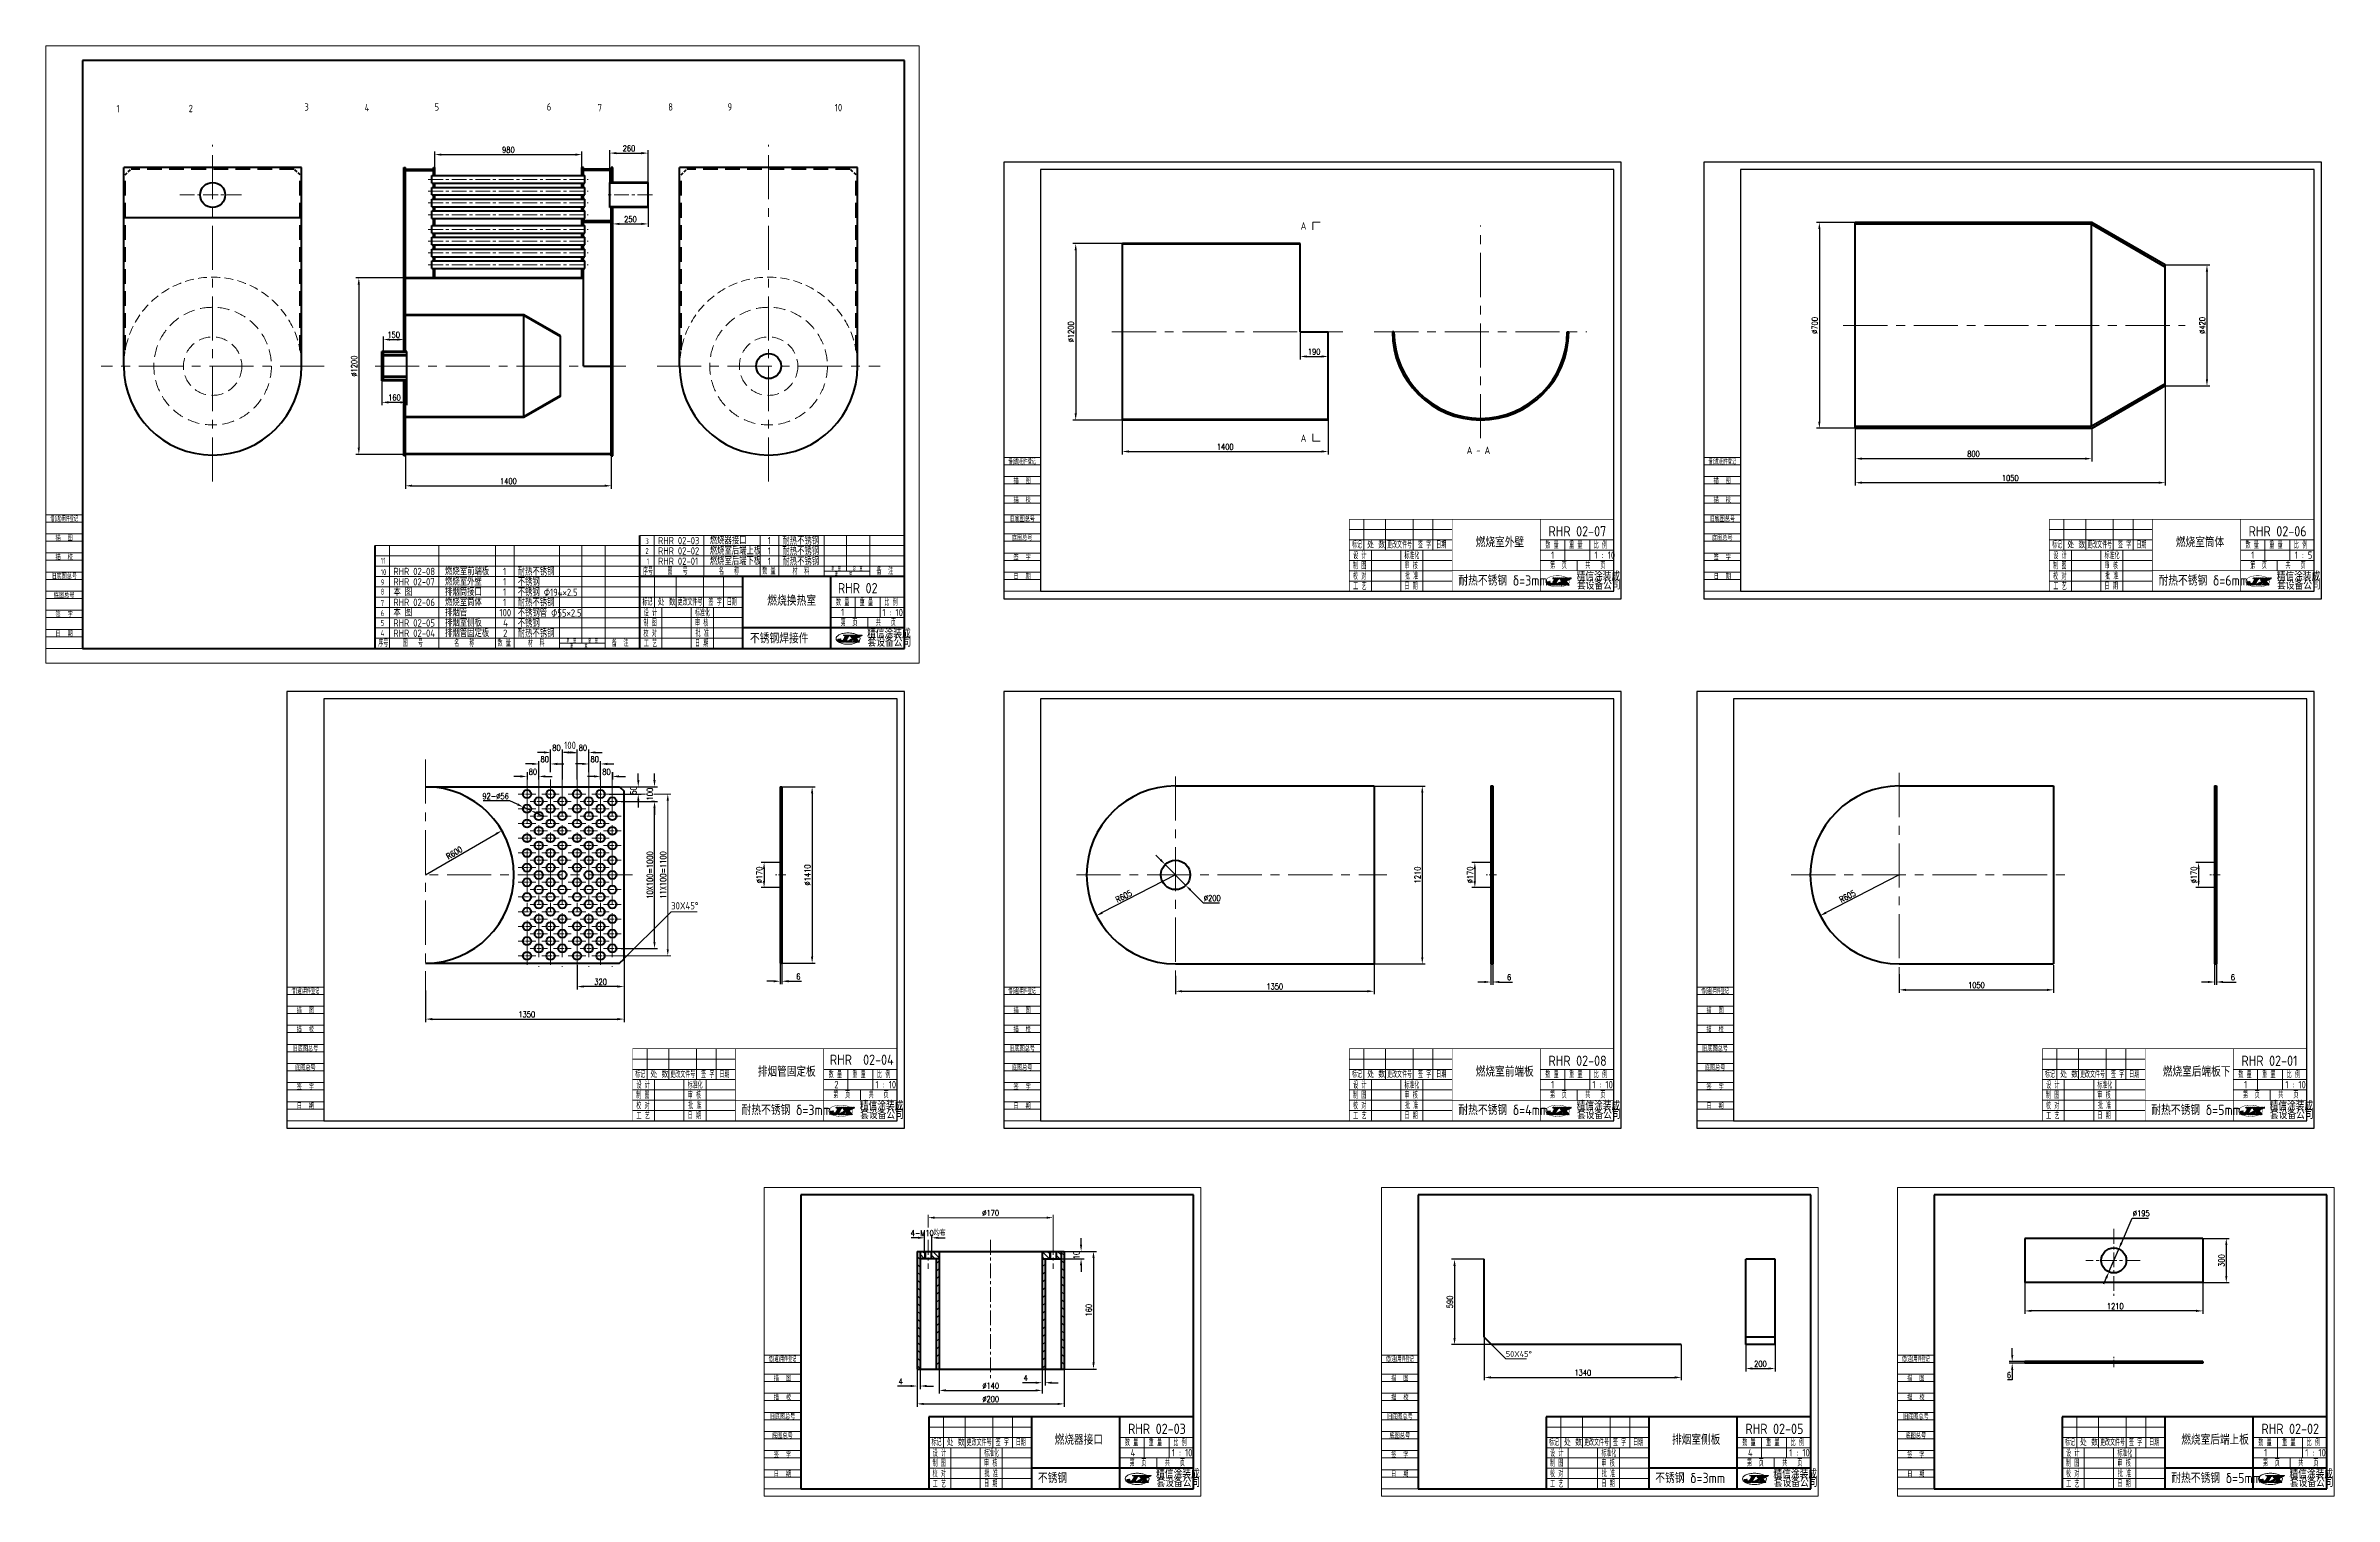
# Model space of a CAD drawing. Extents: x 128 to 1684, y 49 to 1035.
import ezdxf
from ezdxf.enums import TextEntityAlignment as Align

# ---------------------------------------------------------------- set-up
doc = ezdxf.new("R2010")
doc.units = 0
doc.header["$LTSCALE"] = 4
doc.header["$MEASUREMENT"] = 0
doc.linetypes.add('CENTERX2', pattern=[4, 2.5, -0.5, 0.5, -0.5])
doc.linetypes.add('DASHED', pattern=[0.75, 0.5, -0.25])
doc.layers.get('0').update_dxf_attribs({"linetype": 'CONTINUOUS', "lineweight": 50})
doc.layers.get('DEFPOINTS').update_dxf_attribs({"linetype": 'CONTINUOUS'})
for name, color, linetype, lineweight in [('1', 1, 'CENTERX2', 20), ('2', 5, 'DASHED', 20), ('ASHADE', 7, 'CONTINUOUS', 20)]:
    doc.layers.add(name, color=color, linetype=linetype, lineweight=lineweight)
for name, color, linetype in [('BORDER', 2, 'CONTINUOUS'), ('dim', 7, 'CONTINUOUS'), ('TK-JCSX', 6, 'CONTINUOUS')]:
    doc.layers.add(name, color=color, linetype=linetype)
doc.styles.add('H', font='TXT', dxfattribs={"width": 0.8, "bigfont": 'HZWB'})
doc.styles.add('HZ', font='gbenor.shx', dxfattribs={"bigfont": 'gbcbig.shx'})
doc.styles.add('HZFS', font='txt', dxfattribs={"width": 0.75, "bigfont": 'hzfs'})
doc.styles.get("Standard").update_dxf_attribs({"font": 'gbenor.shx', "bigfont": 'gbcbig.shx'})
doc.styles.add('WB', font='txt', dxfattribs={"height": 0.75, "bigfont": 'hzwb'})
doc.dimstyles.get("Standard").update_dxf_attribs({"dimtxt": 0.18, "dimasz": 0.18, "dimexe": 0.18, "dimexo": 0.0625, "dimgap": 0.09, "dimtad": 0, "dimtih": 1, "dimtoh": 1, "dimdec": 4, "dimzin": 0, "dimdsep": 46, "dimtxsty": 'Standard', "dimcen": 0.09, "dimadec": 0, "dimazin": 0, "dimtfac": 1, "dimtdec": 4, "dimtofl": 0, "dimtmove": 0, "dimatfit": 3, "dimfxl": 0, "dimtolj": 1, "dimtzin": 0, "dimarcsym": 0})
pattern_1 = [(135, (-16721.2853, -5119.0619), (-1.76776695, -1.76776695), [])]

msp = doc.modelspace()

# ---------------------------------------------------------------- texts
at = {"lineweight": 20, "style": 'HZ'}
for s, height, p in [('3', 5, (303.54792, 991.10937)), ('5', 5, (392.07409, 991.10937)), ('6', 5, (468.40633, 991.10937)), ('8', 5, (550.97961, 991.10937)), ('9', 5, (591.30608, 991.10937)), ('1', 5, (175.76706, 989.89215)), ('2', 5, (224.86412, 990.02772)), ('4', 5, (344.54648, 990.62961)), ('7', 5, (502.97189, 990.62961)), ('10', 5, (664.27779, 990.62961)), ('A', 5, (981.14218, 910.17859)), ('A', 5, (981.14218, 765.75253)), ('A - A', 5, (1094.03024, 757.51542)), ('RHR 02-03', 5, (544.12416, 696.14273)), ('燃烧器接口', 5, (579.23056, 696.14273)), ('1', 5, (618.69503, 696.14273)), ('耐热不锈钢', 5, (628.62169, 695.90078)), ('RHR 02-07', 7, (1149.65957, 701.47812)), ('RHR 02-06', 7, (1625.81402, 701.47812)), ('RHR 02-02', 5, (544.12416, 689.14273)), ('RHR 02-01', 5, (544.12416, 682.14273)), ('燃烧室后端上板', 5, (579.23056, 689.14273)), ('燃烧室后端下板', 5, (579.23056, 682.14273)), ('1', 5, (618.69503, 689.14273)), ('1', 5, (618.69503, 682.14273)), ('耐热不锈钢', 5, (628.62169, 688.90078)), ('耐热不锈钢', 5, (628.62169, 681.90078)), ('RHR 02-08', 5, (364.12416, 675.14273)), ('RHR 02-07', 5, (364.12416, 668.14273)), ('燃烧室前端板', 5, (399.23056, 675.14273)), ('燃烧室外壁', 5, (399.23056, 668.14273)), ('1', 5, (438.69503, 675.14273)), ('1', 5, (438.69503, 668.14273)), ('不锈钢 ', 5, (448.62169, 667.90078)), ('耐热不锈钢', 5, (448.62169, 674.90078)), ('RHR 02', 7, (666.3914, 662.78559)), ('本 图', 5, (364.12416, 661.14273)), ('RHR 02-06', 5, (364.12416, 654.14273)), ('燃烧室筒体', 5, (399.23056, 654.14273)), ('排烟筒接口', 5, (399.23056, 661.14273)), ('1', 5, (438.69503, 661.14273)), ('1', 5, (438.69503, 654.14273)), ('不锈钢 Φ194×2.5', 5, (448.62169, 660.90078)), ('耐热不锈钢', 5, (448.62169, 653.90078)), ('燃烧换热室', 7, (618.34014, 654.36535)), ('本 图', 5, (364.12416, 647.14273)), ('RHR 02-05', 5, (364.12416, 640.14273)), ('RHR 02-04', 5, (364.12416, 633.14273)), ('排烟管', 5, (399.23056, 647.14273)), ('排烟室侧板', 5, (399.23056, 640.14273)), ('排烟管固定板', 5, (399.23056, 633.14273)), ('100', 5, (436.22319, 647.14273)), ('4', 5, (438.69503, 640.14273)), ('2', 5, (438.69503, 633.14273)), ('不锈钢管 Φ55×2.5', 5, (448.62169, 646.90078)), ('不锈钢', 5, (448.62169, 639.90078)), ('耐热不锈钢', 5, (448.62169, 632.90078)), ('1', 5, (668.56553, 647.40409)), ('1 : 10', 5, (696.66354, 647.23389)), ('不锈钢焊接件', 7, (606.56173, 628.72383)), ('100', 5, (480.25065, 556.89037)), ('RHR  02-04', 7, (660.93967, 342.04591)), ('RHR 02-08', 7, (1149.65957, 341.34755)), ('RHR 02-01', 7, (1620.93268, 341.34755)), ('RHR 02-03', 7, (863.71537, 91.0065)), ('RHR 02-05', 7, (1283.57496, 91.0065)), ('RHR 02-02', 7, (1634.51704, 91.0065))]:
    msp.add_text(s, height=height, dxfattribs=at).set_placement(p)
at = {"lineweight": 20, "style": 'HZFS', "width": 0.75}
for s, p in [('燃烧室外壁', (1100.20543, 694.15423)), ('燃烧室筒体', (1576.35988, 694.15423)), ('排烟管固定板', (611.90451, 334.02366)), ('燃烧室前端板', (1100.20543, 334.02366)), ('燃烧室后端板下', (1567.49524, 334.02366)), ('燃烧器接口', (813.83031, 83.68261)), ('排烟室侧板', (1233.6899, 83.68261)), ('燃烧室后端上板', (1580.06455, 83.68261))]:
    msp.add_text(s, height=7, dxfattribs=at).set_placement(p)
at = {"color": 1, "lineweight": 20, "width": 0.75}
for s, p in [('11', (355.47377, 682.916)), ('3', (535.47377, 696.26944)), ('2', (535.47377, 689.60277)), ('1', (536.3504, 682.49836)), ('10', (355.47377, 675.15497)), ('9', (355.47377, 668.26944)), ('7', (355.47377, 654.15497)), ('8', (355.47377, 661.916)), ('6', (355.47377, 647.26944)), ('5', (355.47377, 640.60277)), ('4', (355.47377, 633.60277))]:
    msp.add_text(s, height=4, dxfattribs=at).set_placement(p)
at = {"color": 5, "style": 'HZ', "width": 0.75}
for s, p in [('标记', (1015.99244, 693.46041)), ('设 计', (1016.87206, 686.08121)), ('更改文件号', (1039.91819, 693.46041)), ('标准化', (1051.70515, 686.08121)), ('签 字', (1060.85323, 693.46041)), ('日期', (1073.34388, 693.46041)), ('数 量', (1147.57025, 693.24769)), ('重 量', (1163.71992, 693.24769)), ('比 例', (1180.46042, 693.24769)), ('标记', (1492.14688, 693.46041)), ('设 计', (1493.02651, 686.08121)), ('更改文件号', (1516.07264, 693.46041)), ('标准化', (1527.85959, 686.08121)), ('签 字', (1537.00767, 693.46041)), ('日期', (1549.49832, 693.46041)), ('数 量', (1623.7247, 693.24769)), ('重 量', (1639.87436, 693.24769)), ('比 例', (1656.61486, 693.24769)), ('校 对', (1016.69614, 672.02561)), ('制 图', (1016.69613, 679.22911)), ('工 艺', (1016.87206, 665.17349)), ('审 核', (1051.70515, 679.22911)), ('日 期', (1051.70515, 665.34919)), ('批 准', (1052.057, 672.2013)), ('第  页', (1150.74906, 679.47939)), ('共   页', (1174.73125, 679.47939)), ('校 对', (1492.85058, 672.02561)), ('制 图', (1492.85057, 679.22911)), ('工 艺', (1493.02651, 665.17349)), ('审 核', (1527.85959, 679.22911)), ('日 期', (1527.85959, 665.34919)), ('批 准', (1528.21144, 672.2013)), ('第  页', (1626.9035, 679.47939)), ('共   页', (1650.88569, 679.47939)), ('标记', (528.53033, 333.32983)), ('设 计', (529.40995, 325.95064)), ('更改文件号', (552.45608, 333.32983)), ('标准化', (564.24304, 325.95064)), ('签 字', (573.39112, 333.32983)), ('日期', (585.88177, 333.32983)), ('数 量', (660.10814, 333.11712)), ('重 量', (676.25781, 333.11712)), ('比 例', (692.99831, 333.11712)), ('标记', (1015.99244, 333.32983)), ('设 计', (1016.87206, 325.95064)), ('更改文件号', (1039.91819, 333.32983)), ('标准化', (1051.70515, 325.95064)), ('签 字', (1060.85323, 333.32983)), ('日期', (1073.34388, 333.32983)), ('数 量', (1147.57025, 333.11712)), ('重 量', (1163.71992, 333.11712)), ('比 例', (1180.46042, 333.11712)), ('标记', (1487.26554, 333.32983)), ('设 计', (1488.14517, 325.95064)), ('更改文件号', (1511.1913, 333.32983)), ('标准化', (1522.97826, 325.95064)), ('签 字', (1532.12634, 333.32983)), ('日期', (1544.61699, 333.32983)), ('数 量', (1618.84336, 333.11712)), ('重 量', (1634.99302, 333.11712)), ('比 例', (1651.73353, 333.11712)), ('校 对', (529.23403, 311.89503)), ('制 图', (529.23402, 319.09853)), ('审 核', (564.24304, 319.09853)), ('批 准', (564.59489, 312.07072)), ('第  页', (663.28695, 319.34881)), ('共   页', (687.26914, 319.34881)), ('校 对', (1016.69614, 311.89503)), ('制 图', (1016.69613, 319.09853)), ('审 核', (1051.70515, 319.09853)), ('批 准', (1052.057, 312.07072)), ('第  页', (1150.74906, 319.34881)), ('共   页', (1174.73125, 319.34881)), ('校 对', (1487.96925, 311.89503)), ('制 图', (1487.96924, 319.09853)), ('审 核', (1522.97826, 319.09853)), ('批 准', (1523.33011, 312.07072)), ('第  页', (1622.02217, 319.34881)), ('共   页', (1646.00436, 319.34881)), ('工 艺', (529.40995, 305.04292)), ('日 期', (564.24304, 305.21862)), ('工 艺', (1016.87206, 305.04292)), ('日 期', (1051.70515, 305.21862)), ('工 艺', (1488.14517, 305.04292)), ('日 期', (1522.97826, 305.21862))]:
    msp.add_text(s, height=4.5, dxfattribs=at).set_placement(p)
at = {"color": 5, "lineweight": 20}
for s, height, style, width, p in [('处 数', 4.5, 'HZFS', 0.75, (1026.372, 693.46041)), ('处 数', 4.5, 'HZFS', 0.75, (1502.52644, 693.46041)), ('精信涂装成', 5.7, 'WB', 0.8, (1168.7807, 671.15904)), ('套设备公司', 5.7, 'H', 0.8, (1169.05804, 665.42038)), ('精信涂装成', 5.7, 'WB', 0.8, (1644.93514, 671.15904)), ('套设备公司', 5.7, 'H', 0.8, (1645.21249, 665.42038)), ('处 数', 4.5, 'HZFS', 0.75, (538.90989, 333.32983)), ('处 数', 4.5, 'HZFS', 0.75, (1026.372, 333.32983)), ('处 数', 4.5, 'HZFS', 0.75, (1497.6451, 333.32983)), ('精信涂装成', 5.7, 'WB', 0.8, (681.31859, 311.02846)), ('套设备公司', 5.7, 'H', 0.8, (681.59593, 305.28981)), ('精信涂装成', 5.7, 'WB', 0.8, (1168.7807, 311.02846)), ('套设备公司', 5.7, 'H', 0.8, (1169.05804, 305.28981)), ('精信涂装成', 5.7, 'WB', 0.8, (1640.0538, 311.02846)), ('套设备公司', 5.7, 'H', 0.8, (1640.33115, 305.28981))]:
    msp.add_text(s, height=height, dxfattribs=dict(at, style=style, width=width)).set_placement(p)
at = {"lineweight": 20}
for s, height, p in [('1', 5, (1151.42682, 686.23826)), ('1 : 10', 5, (1180.99794, 686.23826)), ('1', 5, (1627.58127, 686.23826)), ('1 : 5', 5, (1657.15238, 686.23826)), ('耐热不锈钢 δ=3mm', 7, (1088.32418, 668.03153)), ('耐热不锈钢 δ=6mm', 7, (1564.47862, 668.03153)), ('2', 5, (663.96471, 326.10769)), ('1 : 10', 5, (692.0088, 326.10769)), ('1', 5, (1151.42682, 326.10769)), ('1 : 10', 5, (1179.47091, 326.10769)), ('1', 5, (1622.69993, 326.10769)), ('1 : 10', 5, (1650.74402, 326.10769)), ('耐热不锈钢 δ=3mm', 7, (600.86207, 307.90096)), ('耐热不锈钢 δ=4mm', 7, (1088.32418, 307.90096)), ('耐热不锈钢 δ=5mm', 7, (1559.59729, 307.90096)), ('4', 5, (865.48262, 75.76664)), ('1 : 10', 5, (893.52671, 75.76664)), ('4', 5, (1285.34221, 75.76664)), ('1 : 10', 5, (1313.38629, 75.76664)), ('1', 5, (1636.28429, 75.76664)), ('1 : 10', 5, (1664.32838, 75.76664)), ('不锈钢 ', 7, (802.37997, 57.55991)), ('不锈钢 δ=3mm', 7, (1222.23956, 57.55991)), ('耐热不锈钢 δ=5mm', 7, (1573.18164, 57.55991))]:
    msp.add_text(s, height=height, dxfattribs=at).set_placement(p)
at = {"color": 5, "lineweight": 20, "insert": (547.49793, 471.24053), "char_height": 4, "attachment_point": 5, "rotation": 90, "style": 'HZFS'}
msp.add_mtext('\\A1;11X100=1100', dxfattribs=at)
at = {"layer": 'ASHADE', "lineweight": 20, "style": 'HZ', "width": 0.75}
for s, height, p in [('序号', 4.5, (533.82907, 675.468)), ('图   号', 4.5, (550.57816, 675.468)), ('名   称', 4.5, (585.50009, 675.468)), ('数 量', 4.5, (614.94194, 675.62789)), ('材  料', 4.5, (635.57789, 675.62789)), ('单  重', 2.6, (661.77827, 678.26251)), ('重      量', 2.6, (664.2496, 674.83305)), ('总  重', 2.6, (676.54156, 678.26251)), ('备  注', 4.5, (692.59992, 675.62789)), ('序号', 4.5, (353.82907, 626.468)), ('图   号', 4.5, (370.57816, 626.468)), ('名   称', 4.5, (405.50009, 626.468)), ('数 量', 4.5, (434.94194, 626.62789)), ('材  料', 4.5, (455.57789, 626.62789)), ('单  重', 2.6, (481.77827, 629.26251)), ('重      量', 2.6, (484.2496, 625.83305)), ('总  重', 2.6, (496.54156, 629.26251)), ('备  注', 4.5, (512.59992, 626.62789))]:
    msp.add_text(s, height=height, dxfattribs=at).set_placement(p)
at = {"layer": 'dim', "color": 5, "lineweight": 20, "insert": (770.26406, 241.32872), "char_height": 4, "attachment_point": 5, "style": 'HZFS'}
msp.add_mtext('\\A1;%%c170', dxfattribs=at)
at = {"layer": 'TK-JCSX', "color": 1, "style": 'HZ', "width": 0.790251}
for p in [(791.67658, 752.63688), (1267.83102, 752.63688), (304.21447, 392.50631), (791.67658, 392.50631), (1262.94969, 392.50631)]:
    msp.add_text('借(通)用件登记', height=3.5, dxfattribs=at).set_placement(p, align=Align.MIDDLE)
at = {"layer": 'TK-JCSX', "color": 1, "style": 'HZ'}
for s, p in [('描  图', (791.67658, 739.63688)), ('描  图', (1267.83102, 739.63688)), ('描  校', (791.67658, 726.63688)), ('描  校', (1267.83102, 726.63688)), ('旧底图总号', (791.67658, 713.63688)), ('底图总号', (791.67658, 700.63688)), ('旧底图总号', (1267.83102, 713.63688)), ('底图总号', (1267.83102, 700.63688)), ('签  字', (791.67658, 687.63688)), ('签  字', (1267.83102, 687.63688)), ('日  期', (791.67658, 674.63688)), ('日  期', (1267.83102, 674.63688)), ('描  图', (304.21447, 379.50631)), ('描  图', (791.67658, 379.50631)), ('描  图', (1262.94969, 379.50631)), ('描  校', (304.21447, 366.50631)), ('描  校', (791.67658, 366.50631)), ('描  校', (1262.94969, 366.50631)), ('旧底图总号', (304.21447, 353.50631)), ('底图总号', (304.21447, 340.50631)), ('旧底图总号', (791.67658, 353.50631)), ('底图总号', (791.67658, 340.50631)), ('旧底图总号', (1262.94969, 353.50631)), ('底图总号', (1262.94969, 340.50631)), ('签  字', (304.21447, 327.50631)), ('签  字', (791.67658, 327.50631)), ('签  字', (1262.94969, 327.50631)), ('日  期', (304.21447, 314.50631)), ('日  期', (791.67658, 314.50631)), ('日  期', (1262.94969, 314.50631))]:
    msp.add_text(s, height=3.5, dxfattribs=at).set_placement(p, align=Align.MIDDLE)

# ---------------------------------------------------------------- blocks, each defined once
blk = doc.blocks.new('*D7')
at = {"color": 5, "lineweight": -2}
for p, q in [((1358.3, 915), (1331.9, 915)), ((1333.9, 910.5), (1333.9, 779.5)), ((1358.3, 775), (1331.9, 775))]:
    blk.add_line(p, q, dxfattribs=at)
at = {"color": 5, "lineweight": 20}
for points in [[(1333.1, 910.5), (1334.6, 910.5), (1333.9, 915)], [(1333.1, 779.5), (1334.6, 779.5), (1333.9, 775)]]:
    blk.add_solid(points, dxfattribs=at)
at = {"layer": 'DEFPOINTS', "color": 0, "lineweight": 20}
for p in [(1358.3, 915), (1333.9, 775), (1358.3, 775)]:
    blk.add_point(p, dxfattribs=at)
at = {"color": 5, "lineweight": 20, "insert": (1330.7, 845), "char_height": 4, "attachment_point": 5, "rotation": 90, "style": 'HZFS'}
blk.add_mtext('\\A1;%%c700', dxfattribs=at)
blk = doc.blocks.new('*D8')
at = {"color": 5, "lineweight": -2}
for p, q in [((1358.3, 775), (1358.3, 752.4)), ((1519.1, 775), (1519.1, 752.4)), ((1362.8, 754.4), (1514.6, 754.4))]:
    blk.add_line(p, q, dxfattribs=at)
at = {"color": 5, "lineweight": 20}
for points in [[(1362.8, 755.1), (1362.8, 753.6), (1358.3, 754.4)], [(1514.6, 755.1), (1514.6, 753.6), (1519.1, 754.4)]]:
    blk.add_solid(points, dxfattribs=at)
at = {"layer": 'DEFPOINTS', "color": 0, "lineweight": 20}
for p in [(1358.3, 775), (1519.1, 775), (1519.1, 754.4)]:
    blk.add_point(p, dxfattribs=at)
at = {"color": 5, "lineweight": 20, "insert": (1438.7, 757.6), "char_height": 4, "attachment_point": 5, "style": 'HZFS'}
blk.add_mtext('\\A1;800', dxfattribs=at)
blk = doc.blocks.new('*D9')
at = {"color": 5, "lineweight": -2}
for p, q in [((1569.1, 803.8), (1569.1, 736)), ((1358.3, 752.4), (1358.3, 736)), ((1564.6, 738), (1362.8, 738))]:
    blk.add_line(p, q, dxfattribs=at)
at = {"color": 5, "lineweight": 20}
for points in [[(1362.8, 738.8), (1362.8, 737.3), (1358.3, 738)], [(1564.6, 738.8), (1564.6, 737.3), (1569.1, 738)]]:
    blk.add_solid(points, dxfattribs=at)
at = {"layer": 'DEFPOINTS', "color": 0, "lineweight": 20}
for p in [(1569.1, 803.8), (1358.3, 752.4), (1358.3, 738)]:
    blk.add_point(p, dxfattribs=at)
at = {"color": 5, "lineweight": 20, "insert": (1463.7, 741.2), "char_height": 4, "attachment_point": 5, "style": 'HZFS'}
blk.add_mtext('\\A1;1050', dxfattribs=at)
blk = doc.blocks.new('*D10')
at = {"color": 5, "lineweight": -2}
for p, q in [((1569.1, 886.1), (1599.5, 886.1)), ((1597.5, 881.6), (1597.5, 808.3)), ((1569.1, 803.8), (1599.5, 803.8))]:
    blk.add_line(p, q, dxfattribs=at)
at = {"color": 5, "lineweight": 20}
for points in [[(1596.7, 881.6), (1598.2, 881.6), (1597.5, 886.1)], [(1596.7, 808.3), (1598.2, 808.3), (1597.5, 803.8)]]:
    blk.add_solid(points, dxfattribs=at)
at = {"layer": 'DEFPOINTS', "color": 0, "lineweight": 20}
for p in [(1569.1, 886.1), (1569.1, 803.8), (1597.5, 803.8)]:
    blk.add_point(p, dxfattribs=at)
at = {"color": 5, "lineweight": 20, "insert": (1594.3, 845), "char_height": 4, "attachment_point": 5, "rotation": 90, "style": 'HZFS'}
blk.add_mtext('\\A1;%%c420', dxfattribs=at)
blk = doc.blocks.new('*D11')
at = {"color": 5, "lineweight": -2}
for p, q in [((859.8, 900.6), (826.1, 900.6)), ((828.1, 896.1), (828.1, 785.1)), ((859.8, 780.6), (826.1, 780.6))]:
    blk.add_line(p, q, dxfattribs=at)
at = {"color": 5, "lineweight": 20}
for points in [[(827.4, 896.1), (828.9, 896.1), (828.1, 900.6)], [(827.4, 785.1), (828.9, 785.1), (828.1, 780.6)]]:
    blk.add_solid(points, dxfattribs=at)
at = {"layer": 'DEFPOINTS', "color": 0, "lineweight": 20}
for p in [(859.8, 900.6), (828.1, 780.6), (859.8, 780.6)]:
    blk.add_point(p, dxfattribs=at)
at = {"color": 5, "lineweight": 20, "insert": (824.9, 840.6), "char_height": 4, "attachment_point": 5, "rotation": 90, "style": 'HZFS'}
blk.add_mtext('\\A1;%%c1200', dxfattribs=at)
blk = doc.blocks.new('*D12')
at = {"color": 5, "lineweight": -2}
for p, q in [((859.8, 780.6), (859.8, 757.2)), ((999.8, 780.6), (999.8, 757.2)), ((864.3, 759.2), (995.3, 759.2))]:
    blk.add_line(p, q, dxfattribs=at)
at = {"color": 5, "lineweight": 20}
for points in [[(864.3, 760), (864.3, 758.5), (859.8, 759.2)], [(995.3, 760), (995.3, 758.5), (999.8, 759.2)]]:
    blk.add_solid(points, dxfattribs=at)
at = {"layer": 'DEFPOINTS', "color": 0, "lineweight": 20}
for p in [(859.8, 780.6), (999.8, 780.6), (999.8, 759.2)]:
    blk.add_point(p, dxfattribs=at)
at = {"color": 5, "lineweight": 20, "insert": (929.8, 762.4), "char_height": 4, "attachment_point": 5, "style": 'HZFS'}
blk.add_mtext('\\A1;1400', dxfattribs=at)
blk = doc.blocks.new('*D13')
at = {"color": 5, "lineweight": -2}
for p, q in [((1110.5, 479.7), (1097.6, 479.7)), ((1099.6, 475.2), (1099.6, 467.2)), ((1110.5, 462.7), (1097.6, 462.7))]:
    blk.add_line(p, q, dxfattribs=at)
at = {"color": 5, "lineweight": 20}
for points in [[(1098.8, 475.2), (1100.3, 475.2), (1099.6, 479.7)], [(1098.8, 467.2), (1100.3, 467.2), (1099.6, 462.7)]]:
    blk.add_solid(points, dxfattribs=at)
at = {"layer": 'DEFPOINTS', "color": 0, "lineweight": 20}
for p in [(1110.5, 479.7), (1099.6, 462.7), (1110.5, 462.7)]:
    blk.add_point(p, dxfattribs=at)
at = {"color": 5, "lineweight": 20, "insert": (1096.4, 471.2), "char_height": 4, "attachment_point": 5, "rotation": 90, "style": 'HZFS'}
blk.add_mtext('\\A1;%%c170', dxfattribs=at)
blk = doc.blocks.new('*D14')
at = {"color": 5, "lineweight": -2}
for p, q in [((1110.5, 410.7), (1110.5, 396.4)), ((1111.7, 410.7), (1111.7, 396.4)), ((1106, 398.4), (1101.5, 398.4)), ((1116.2, 398.4), (1125.1, 398.4))]:
    blk.add_line(p, q, dxfattribs=at)
at = {"color": 5, "lineweight": 20}
for points in [[(1106, 399.2), (1106, 397.7), (1110.5, 398.4)], [(1116.2, 399.2), (1116.2, 397.7), (1111.7, 398.4)]]:
    blk.add_solid(points, dxfattribs=at)
at = {"layer": 'DEFPOINTS', "color": 0, "lineweight": 20}
for p in [(1110.5, 410.7), (1111.7, 410.7), (1111.7, 398.4)]:
    blk.add_point(p, dxfattribs=at)
at = {"color": 5, "lineweight": 20, "insert": (1122.9, 401.6), "char_height": 4, "attachment_point": 5, "style": 'HZFS'}
blk.add_mtext('\\A1;6', dxfattribs=at)
blk = doc.blocks.new('*D15')
at = {"color": 5, "lineweight": -2}
for p, q in [((1031, 531.7), (1065.8, 531.7)), ((1063.8, 527.2), (1063.8, 415.2)), ((1031, 410.7), (1065.8, 410.7))]:
    blk.add_line(p, q, dxfattribs=at)
at = {"color": 5, "lineweight": 20}
for points in [[(1063.1, 527.2), (1064.6, 527.2), (1063.8, 531.7)], [(1063.1, 415.2), (1064.6, 415.2), (1063.8, 410.7)]]:
    blk.add_solid(points, dxfattribs=at)
at = {"layer": 'DEFPOINTS', "color": 0, "lineweight": 20}
for p in [(1031, 531.7), (1031, 410.7), (1063.8, 410.7)]:
    blk.add_point(p, dxfattribs=at)
at = {"color": 5, "lineweight": 20, "insert": (1060.6, 471.2), "char_height": 4, "attachment_point": 5, "rotation": 90, "style": 'HZFS'}
blk.add_mtext('\\A1;1210', dxfattribs=at)
blk = doc.blocks.new('*D16')
at = {"color": 5, "lineweight": -2}
for p, q in [((1031, 410.7), (1031, 390.1)), ((896, 402.7), (896, 390.1)), ((900.5, 392.1), (1026.5, 392.1))]:
    blk.add_line(p, q, dxfattribs=at)
at = {"color": 5, "lineweight": 20}
for points in [[(900.5, 392.9), (900.5, 391.4), (896, 392.1)], [(1026.5, 392.9), (1026.5, 391.4), (1031, 392.1)]]:
    blk.add_solid(points, dxfattribs=at)
at = {"layer": 'DEFPOINTS', "color": 0, "lineweight": 20}
for p in [(1031, 410.7), (896, 402.7), (1031, 392.1)]:
    blk.add_point(p, dxfattribs=at)
at = {"color": 5, "lineweight": 20, "insert": (963.5, 395.3), "char_height": 4, "attachment_point": 5, "style": 'HZFS'}
blk.add_mtext('\\A1;1350', dxfattribs=at)
blk = doc.blocks.new('*D17')
at = {"color": 5, "lineweight": -2}
for p, q in [((1493.2, 409.9), (1493.2, 391.1)), ((1388.2, 403.7), (1388.2, 391.1)), ((1392.7, 393.1), (1488.7, 393.1))]:
    blk.add_line(p, q, dxfattribs=at)
at = {"color": 5, "lineweight": 20}
for points in [[(1392.7, 393.8), (1392.7, 392.3), (1388.2, 393.1)], [(1488.7, 393.8), (1488.7, 392.3), (1493.2, 393.1)]]:
    blk.add_solid(points, dxfattribs=at)
at = {"layer": 'DEFPOINTS', "color": 0, "lineweight": 20}
for p in [(1493.2, 409.9), (1388.2, 403.7), (1493.2, 393.1)]:
    blk.add_point(p, dxfattribs=at)
at = {"color": 5, "lineweight": 20, "insert": (1440.7, 396.3), "char_height": 4, "attachment_point": 5, "style": 'HZFS'}
blk.add_mtext('\\A1;1050', dxfattribs=at)
blk = doc.blocks.new('*D21')
at = {"color": 5, "lineweight": -2}
for p, q in [((386, 392.7), (386, 371.2)), ((521, 400.7), (521, 371.2)), ((390.5, 373.2), (516.5, 373.2))]:
    blk.add_line(p, q, dxfattribs=at)
at = {"color": 5, "lineweight": 20}
for points in [[(390.5, 373.9), (390.5, 372.4), (386, 373.2)], [(516.5, 373.9), (516.5, 372.4), (521, 373.2)]]:
    blk.add_solid(points, dxfattribs=at)
at = {"layer": 'DEFPOINTS', "color": 0, "lineweight": 20}
for p in [(386, 392.7), (521, 400.7), (521, 373.2)]:
    blk.add_point(p, dxfattribs=at)
at = {"color": 5, "lineweight": 20, "insert": (454.8, 376.4), "char_height": 4, "attachment_point": 5, "style": 'HZFS'}
blk.add_mtext('\\A1;1350', dxfattribs=at)
blk = doc.blocks.new('*D20')
at = {"color": 5, "lineweight": -2}
for p, q in [((627.1, 411.2), (627.1, 396.9)), ((628.3, 411.2), (628.3, 396.9)), ((622.6, 398.9), (618.1, 398.9)), ((632.8, 398.9), (641.7, 398.9))]:
    blk.add_line(p, q, dxfattribs=at)
at = {"color": 5, "lineweight": 20}
for points in [[(622.6, 399.7), (622.6, 398.2), (627.1, 398.9)], [(632.8, 399.7), (632.8, 398.2), (628.3, 398.9)]]:
    blk.add_solid(points, dxfattribs=at)
at = {"layer": 'DEFPOINTS', "color": 0, "lineweight": 20}
for p in [(627.1, 411.2), (628.3, 411.2), (628.3, 398.9)]:
    blk.add_point(p, dxfattribs=at)
at = {"color": 5, "lineweight": 20, "insert": (639.5, 402.1), "char_height": 4, "attachment_point": 5, "style": 'HZFS'}
blk.add_mtext('\\A1;6', dxfattribs=at)
blk = doc.blocks.new('*D19')
at = {"color": 5, "lineweight": -2}
for p, q in [((627.1, 479.7), (614.2, 479.7)), ((616.2, 475.2), (616.2, 467.2)), ((627.1, 462.7), (614.2, 462.7))]:
    blk.add_line(p, q, dxfattribs=at)
at = {"color": 5, "lineweight": 20}
for points in [[(615.4, 475.2), (616.9, 475.2), (616.2, 479.7)], [(615.4, 467.2), (616.9, 467.2), (616.2, 462.7)]]:
    blk.add_solid(points, dxfattribs=at)
at = {"layer": 'DEFPOINTS', "color": 0, "lineweight": 20}
for p in [(627.1, 479.7), (616.2, 462.7), (627.1, 462.7)]:
    blk.add_point(p, dxfattribs=at)
at = {"color": 5, "lineweight": 20, "insert": (613, 471.2), "char_height": 4, "attachment_point": 5, "rotation": 90, "style": 'HZFS'}
blk.add_mtext('\\A1;%%c170', dxfattribs=at)
blk = doc.blocks.new('*D18')
at = {"color": 5, "lineweight": -2}
for p, q in [((628.3, 531.2), (650.9, 531.2)), ((648.9, 526.7), (648.9, 415.7)), ((628.3, 411.2), (650.9, 411.2))]:
    blk.add_line(p, q, dxfattribs=at)
at = {"color": 5, "lineweight": 20}
for points in [[(648.1, 526.7), (649.6, 526.7), (648.9, 531.2)], [(648.1, 415.7), (649.6, 415.7), (648.9, 411.2)]]:
    blk.add_solid(points, dxfattribs=at)
at = {"layer": 'DEFPOINTS', "color": 0, "lineweight": 20}
for p in [(628.3, 531.2), (628.3, 411.2), (648.9, 411.2)]:
    blk.add_point(p, dxfattribs=at)
at = {"color": 5, "lineweight": 20, "insert": (645.7, 471.2), "char_height": 4, "attachment_point": 5, "rotation": 90, "style": 'HZFS'}
blk.add_mtext('\\A1;%%c1410', dxfattribs=at)
blk = doc.blocks.new('*D22')
at = {"color": 5, "lineweight": -2}
for p, q in [((484.5, 554.5), (480, 554.5)), ((489, 536.2), (489, 556.5)), ((497, 541.2), (497, 556.5)), ((501.5, 554.5), (506, 554.5))]:
    blk.add_line(p, q, dxfattribs=at)
at = {"color": 5, "lineweight": 20}
for points in [[(484.5, 555.3), (484.5, 553.8), (489, 554.5)], [(501.5, 555.3), (501.5, 553.8), (497, 554.5)]]:
    blk.add_solid(points, dxfattribs=at)
at = {"layer": 'DEFPOINTS', "color": 0, "lineweight": 20}
for p in [(497, 554.5), (489, 536.2), (497, 541.2)]:
    blk.add_point(p, dxfattribs=at)
at = {"color": 5, "lineweight": 20, "insert": (493, 557.7), "char_height": 4, "attachment_point": 5, "style": 'HZFS'}
blk.add_mtext('\\A1;80', dxfattribs=at)
blk = doc.blocks.new('*D23')
at = {"color": 5, "lineweight": -2}
for p, q in [((492.5, 546.7), (488, 546.7)), ((497, 541.2), (497, 548.7)), ((505, 536.2), (505, 548.7)), ((509.5, 546.7), (514, 546.7))]:
    blk.add_line(p, q, dxfattribs=at)
at = {"color": 5, "lineweight": 20}
for points in [[(492.5, 547.5), (492.5, 546), (497, 546.7)], [(509.5, 547.5), (509.5, 546), (505, 546.7)]]:
    blk.add_solid(points, dxfattribs=at)
at = {"layer": 'DEFPOINTS', "color": 0, "lineweight": 20}
for p in [(505, 546.7), (497, 541.2), (505, 536.2)]:
    blk.add_point(p, dxfattribs=at)
at = {"color": 5, "lineweight": 20, "insert": (501, 549.9), "char_height": 4, "attachment_point": 5, "style": 'HZFS'}
blk.add_mtext('\\A1;80', dxfattribs=at)
blk = doc.blocks.new('*D24')
at = {"color": 5, "lineweight": -2}
for p, q in [((500.5, 538.2), (496, 538.2)), ((505, 536.2), (505, 540.2)), ((513, 541.2), (513, 536.2)), ((517.5, 538.2), (522, 538.2))]:
    blk.add_line(p, q, dxfattribs=at)
at = {"color": 5, "lineweight": 20}
for points in [[(500.5, 539), (500.5, 537.5), (505, 538.2)], [(517.5, 539), (517.5, 537.5), (513, 538.2)]]:
    blk.add_solid(points, dxfattribs=at)
at = {"layer": 'DEFPOINTS', "color": 0, "lineweight": 20}
for p in [(505, 536.2), (513, 541.2), (513, 538.2)]:
    blk.add_point(p, dxfattribs=at)
at = {"color": 5, "lineweight": 20, "insert": (509, 541.4), "char_height": 4, "attachment_point": 5, "style": 'HZFS'}
blk.add_mtext('\\A1;80', dxfattribs=at)
blk = doc.blocks.new('*D25')
at = {"color": 5, "lineweight": -2}
for p, q in [((466.5, 554.5), (462, 554.5)), ((471, 541.2), (471, 556.5)), ((479, 536.2), (479, 556.5)), ((483.5, 554.5), (488, 554.5))]:
    blk.add_line(p, q, dxfattribs=at)
at = {"color": 5, "lineweight": 20}
for points in [[(466.5, 555.3), (466.5, 553.8), (471, 554.5)], [(483.5, 555.3), (483.5, 553.8), (479, 554.5)]]:
    blk.add_solid(points, dxfattribs=at)
at = {"layer": 'DEFPOINTS', "color": 0, "lineweight": 20}
for p in [(471, 554.5), (471, 541.2), (479, 536.2)]:
    blk.add_point(p, dxfattribs=at)
at = {"color": 5, "lineweight": 20, "insert": (475, 557.7), "char_height": 4, "attachment_point": 5, "style": 'HZFS'}
blk.add_mtext('\\A1;80', dxfattribs=at)
blk = doc.blocks.new('*D26')
at = {"color": 5, "lineweight": -2}
for p, q in [((458.5, 546.7), (454, 546.7)), ((463, 536.2), (463, 548.7)), ((471, 541.2), (471, 548.7)), ((475.5, 546.7), (480, 546.7))]:
    blk.add_line(p, q, dxfattribs=at)
at = {"color": 5, "lineweight": 20}
for points in [[(458.5, 547.5), (458.5, 546), (463, 546.7)], [(475.5, 547.5), (475.5, 546), (471, 546.7)]]:
    blk.add_solid(points, dxfattribs=at)
at = {"layer": 'DEFPOINTS', "color": 0, "lineweight": 20}
for p in [(463, 546.7), (463, 536.2), (471, 541.2)]:
    blk.add_point(p, dxfattribs=at)
at = {"color": 5, "lineweight": 20, "insert": (467, 549.9), "char_height": 4, "attachment_point": 5, "style": 'HZFS'}
blk.add_mtext('\\A1;80', dxfattribs=at)
blk = doc.blocks.new('*D27')
at = {"color": 5, "lineweight": -2}
for p, q in [((450.5, 538.2), (446, 538.2)), ((455, 541.2), (455, 536.2)), ((463, 536.2), (463, 540.2)), ((467.5, 538.2), (472, 538.2))]:
    blk.add_line(p, q, dxfattribs=at)
at = {"color": 5, "lineweight": 20}
for points in [[(450.5, 539), (450.5, 537.5), (455, 538.2)], [(467.5, 539), (467.5, 537.5), (463, 538.2)]]:
    blk.add_solid(points, dxfattribs=at)
at = {"layer": 'DEFPOINTS', "color": 0, "lineweight": 20}
for p in [(455, 541.2), (455, 538.2), (463, 536.2)]:
    blk.add_point(p, dxfattribs=at)
at = {"color": 5, "lineweight": 20, "insert": (459, 541.4), "char_height": 4, "attachment_point": 5, "style": 'HZFS'}
blk.add_mtext('\\A1;80', dxfattribs=at)
blk = doc.blocks.new('*D28')
at = {"layer": 'DEFPOINTS', "color": 0, "lineweight": 20}
for p in [(452.4, 517.4), (457.5, 515.1)]:
    blk.add_point(p, dxfattribs=at)
at = {"layer": 'dim', "color": 5, "lineweight": -2}
for p, q in [((443.3, 521.6), (425.1, 521.6)), ((448.3, 519.3), (443.3, 521.6)), ((457.5, 515.1), (452.4, 517.4)), ((461.6, 513.2), (465.7, 511.3))]:
    blk.add_line(p, q, dxfattribs=at)
at = {"layer": 'dim', "color": 5, "lineweight": 20}
for points in [[(448.7, 520), (448, 518.6), (452.4, 517.4)], [(461.9, 513.9), (461.3, 512.5), (457.5, 515.1)]]:
    blk.add_solid(points, dxfattribs=at)
at = {"layer": 'dim', "color": 5, "lineweight": 20, "insert": (433.6, 524.8), "char_height": 4, "attachment_point": 5, "style": 'HZFS'}
blk.add_mtext('\\A1;92-%%c56', dxfattribs=at)
blk = doc.blocks.new('_CLOSED')
at = {"color": 0, "linetype": 'ByBlock'}
for p, q in [((-1, 0.17), (0, 0)), ((-1, 0.17), (-1, -0.17)), ((0, 0), (-1, -0.17)), ((0, 0), (-1, 0))]:
    blk.add_line(p, q, dxfattribs=at)
blk = doc.blocks.new('*D29')
at = {"color": 5, "lineweight": -2}
for p, q in [((980.8, 840.6), (980.8, 821.9)), ((999.8, 840.6), (999.8, 821.9)), ((985.3, 823.9), (995.3, 823.9))]:
    blk.add_line(p, q, dxfattribs=at)
at = {"color": 5, "lineweight": 20}
for points in [[(985.3, 824.6), (985.3, 823.1), (980.8, 823.9)], [(995.3, 824.6), (995.3, 823.1), (999.8, 823.9)]]:
    blk.add_solid(points, dxfattribs=at)
at = {"layer": 'DEFPOINTS', "color": 0, "lineweight": 20}
for p in [(980.8, 840.6), (999.8, 840.6), (999.8, 823.9)]:
    blk.add_point(p, dxfattribs=at)
at = {"color": 5, "lineweight": 20, "insert": (990.3, 827.1), "char_height": 4, "attachment_point": 5, "style": 'HZFS'}
blk.add_mtext('\\A1;190', dxfattribs=at)
blk = doc.blocks.new('*D32')
at = {"layer": 'DEFPOINTS', "color": 0, "lineweight": 20}
for p in [(1537.5, 216.8), (1530.8, 201.2)]:
    blk.add_point(p, dxfattribs=at)
at = {"layer": 'dim', "color": 5, "lineweight": -2}
for p, q in [((1539.3, 220.9), (1546.6, 237.9)), ((1546.6, 237.9), (1557.8, 237.9)), ((1530.8, 201.2), (1537.5, 216.8)), ((1529, 197.1), (1527.2, 193))]:
    blk.add_line(p, q, dxfattribs=at)
at = {"layer": 'dim', "color": 5, "lineweight": 20}
for points in [[(1538.6, 221.2), (1540, 220.6), (1537.5, 216.8)], [(1528.3, 197.4), (1529.7, 196.8), (1530.8, 201.2)]]:
    blk.add_solid(points, dxfattribs=at)
at = {"layer": 'dim', "color": 5, "lineweight": 20, "insert": (1552.8, 241.1), "char_height": 4, "attachment_point": 5, "style": 'HZFS'}
blk.add_mtext('\\A1;%%c195', dxfattribs=at)
blk = doc.blocks.new('*D31')
at = {"color": 5, "lineweight": -2}
for p, q in [((1475.2, 140.3), (1463, 140.3)), ((1465, 144.8), (1465, 149.3)), ((1465, 127.9), (1461.8, 127.9)), ((1475.2, 139.1), (1463, 139.1)), ((1465, 134.6), (1465, 127.9))]:
    blk.add_line(p, q, dxfattribs=at)
at = {"color": 5, "lineweight": 20}
for points in [[(1464.3, 144.8), (1465.8, 144.8), (1465, 140.3)], [(1464.3, 134.6), (1465.8, 134.6), (1465, 139.1)]]:
    blk.add_solid(points, dxfattribs=at)
at = {"layer": 'DEFPOINTS', "color": 0, "lineweight": 20}
for p in [(1475.2, 140.3), (1465, 139.1), (1475.2, 139.1)]:
    blk.add_point(p, dxfattribs=at)
at = {"color": 5, "lineweight": 20, "insert": (1462.8, 131.1), "char_height": 4, "attachment_point": 5, "style": 'HZFS'}
blk.add_mtext('\\A1;6', dxfattribs=at)
blk = doc.blocks.new('*D30')
at = {"color": 5, "lineweight": -2}
for p, q in [((1473.6, 194), (1473.6, 172.7)), ((1594.6, 194), (1594.6, 172.7)), ((1590.1, 174.7), (1478.1, 174.7))]:
    blk.add_line(p, q, dxfattribs=at)
at = {"color": 5, "lineweight": 20}
for points in [[(1478.1, 175.5), (1478.1, 174), (1473.6, 174.7)], [(1590.1, 175.5), (1590.1, 174), (1594.6, 174.7)]]:
    blk.add_solid(points, dxfattribs=at)
at = {"layer": 'DEFPOINTS', "color": 0, "lineweight": 20}
for p in [(1473.6, 194), (1594.6, 194), (1473.6, 174.7)]:
    blk.add_point(p, dxfattribs=at)
at = {"color": 5, "lineweight": 20, "insert": (1535.1, 177.9), "char_height": 4, "attachment_point": 5, "style": 'HZFS'}
blk.add_mtext('\\A1;1210', dxfattribs=at)
blk = doc.blocks.new('41')
at = {"lineweight": 60}
for p, q in [((296.2, 83.7), (116.2, 83.7)), ((116.2, 83.7), (116.2, 34.7)), ((186.2, 34.7), (186.2, 83.7)), ((246.2, 34.7), (246.2, 83.7))]:
    blk.add_line(p, q, dxfattribs=at)
at = {"color": 5, "lineweight": 20}
for p, q in [((126.1, 62.7), (126.1, 83.7)), ((140.9, 62.7), (140.9, 83.7)), ((159.7, 62.7), (159.7, 83.7)), ((173.1, 62.7), (173.1, 83.7)), ((186.2, 76.7), (116.2, 76.7)), ((186.2, 69.7), (116.2, 69.7)), ((186.2, 62.7), (116.2, 62.7)), ((131.2, 34.7), (131.2, 62.7)), ((151.2, 34.7), (151.2, 62.7)), ((166.2, 34.7), (166.2, 62.7)), ((296.2, 69.7), (246.2, 69.7)), ((296.2, 62.7), (246.2, 62.7)), ((262.7, 55.7), (262.7, 69.7)), ((279.7, 55.7), (279.7, 69.7)), ((186.2, 55.7), (116.2, 55.7)), ((186.2, 48.7), (116.2, 48.7)), ((296.2, 55.7), (246.2, 55.7)), ((271.2, 48.7), (271.2, 55.7)), ((186.2, 41.7), (116.2, 41.7))]:
    blk.add_line(p, q, dxfattribs=at)
at = {"color": 7, "lineweight": 60}
blk.add_line((296.2, 48.7), (186.2, 48.7), dxfattribs=at)
at = {"color": 1, "lineweight": 20}
for p, q in [((250.7, 40), (251.9, 41.1)), ((250.8, 41.1), (250.7, 40.2)), ((251.7, 39.1), (250.7, 40)), ((252.9, 41.2), (250.8, 41.1)), ((250.8, 39.6), (252.4, 41.2)), ((250.8, 40.5), (251.4, 41.1)), ((250.8, 41), (250.9, 41.1)), ((252.6, 39.1), (250.8, 40.8)), ((252.1, 39.1), (250.8, 40.4)), ((251, 39.4), (252.8, 41.2)), ((253, 39.1), (251, 41.1)), ((251.3, 39.2), (252.8, 40.7)), ((253.5, 39.1), (251.4, 41.1)), ((251.6, 39.1), (252.9, 40.3)), ((251.8, 39.1), (254.8, 39.1)), ((253.9, 39.1), (251.9, 41.1)), ((252.1, 39.1), (253.1, 40.1)), ((252.8, 40.6), (252.3, 41.1)), ((252.5, 39.1), (253.5, 40.1)), ((252.9, 41), (252.7, 41.2)), ((252.8, 40.6), (252.9, 41.2)), ((253, 39.1), (254, 40.1)), ((254.1, 40.1), (253.3, 40.1)), ((253.4, 39.1), (258, 43.7)), ((254.4, 39.1), (253.4, 40.1)), ((254.8, 39.1), (253.8, 40.1)), ((253.9, 39.1), (258.5, 43.7)), ((254.3, 39.1), (258.2, 42.9)), ((255.3, 39.1), (254.3, 40.1)), ((262.7, 43.7), (254.5, 43.7)), ((254.5, 43.7), (256, 42.9)), ((255.6, 39.2), (254.5, 40.3)), ((256, 42.9), (254.6, 40.3)), ((254.7, 43.5), (254.9, 43.7)), ((255.9, 39.4), (254.7, 40.6)), ((255, 43.4), (254.8, 43.7)), ((254.8, 39.1), (257.6, 41.9)), ((256.2, 39.6), (254.9, 40.9)), ((255, 41), (257.6, 43.7)), ((256.4, 39.8), (255, 41.1)), ((255.1, 43.4), (255.3, 43.7)), ((255.8, 43), (255.2, 43.7)), ((256.6, 40), (255.2, 41.4)), ((256.7, 40.3), (255.3, 41.7)), ((255.3, 39.1), (257, 40.8)), ((255.4, 43.3), (255.8, 43.7)), ((256.9, 40.6), (255.5, 42)), ((255.6, 42.1), (257.1, 43.7)), ((255.7, 43.1), (256.2, 43.7)), ((257.6, 41.8), (255.7, 43.7)), ((257.1, 40.9), (255.7, 42.3)), ((257.2, 41.2), (255.8, 42.6)), ((256, 43), (256.7, 43.7)), ((257.4, 41.5), (256, 42.9)), ((260.9, 41.5), (256, 39.1)), ((256, 39.1), (260.5, 39.1)), ((257.7, 42.1), (256.1, 43.7)), ((256.1, 39.1), (256.3, 39.2)), ((256.2, 39.1), (256.1, 39.1)), ((256.7, 39.1), (256.4, 39.3)), ((257.9, 42.3), (256.6, 43.7)), ((256.6, 40.1), (258.2, 42.9)), ((256.6, 39.1), (257.2, 39.6)), ((257.1, 39.1), (256.7, 39.4)), ((258, 42.6), (257, 43.7)), ((257, 39.1), (258.1, 40.1)), ((257.6, 39.1), (257, 39.6)), ((258, 39.1), (257.3, 39.7)), ((258.2, 42.9), (257.5, 43.7)), ((257.5, 39.1), (259, 40.5)), ((258.5, 39.1), (257.6, 39.9)), ((258.5, 43.1), (257.9, 43.7)), ((257.9, 39.1), (259.9, 41)), ((258.9, 39.1), (257.9, 40)), ((258.2, 42.9), (258.9, 43.7)), ((258.2, 42.9), (259.2, 43.5)), ((259.4, 39.1), (258.3, 40.2)), ((258.8, 43.3), (258.4, 43.7)), ((258.4, 39.1), (260.8, 41.4)), ((259.8, 39.1), (258.6, 40.3)), ((259.1, 43.4), (258.8, 43.7)), ((258.9, 39.1), (262.5, 42.7)), ((260.3, 39.1), (258.9, 40.5)), ((259.2, 43.4), (259.4, 43.7)), ((259.2, 43.5), (260.9, 41.5)), ((259.9, 39.9), (259.2, 40.6)), ((263.9, 39.1), (259.3, 43.7)), ((259.3, 39.1), (259.9, 39.7)), ((259.4, 43.2), (259.8, 43.7)), ((260.2, 40), (259.5, 40.8)), ((259.6, 43), (260.3, 43.7)), ((264.3, 39.1), (259.7, 43.7)), ((259.8, 42.7), (260.7, 43.7)), ((260.5, 40.2), (259.8, 40.9)), ((259.8, 39.8), (261.6, 40.7)), ((260.5, 39.1), (259.8, 39.8)), ((259.8, 39.1), (260.1, 39.4)), ((260, 42.5), (261.2, 43.7)), ((263.4, 39.1), (260, 42.4)), ((260.8, 40.3), (260.1, 41.1)), ((264.8, 39.1), (260.2, 43.7)), ((260.2, 42.2), (261.7, 43.7)), ((260.2, 39.1), (260.4, 39.2)), ((260.3, 40), (262.7, 42.5)), ((260.4, 42), (262.1, 43.7)), ((261.1, 40.5), (260.4, 41.2)), ((265.2, 39.1), (260.6, 43.7)), ((262.1, 40.1), (260.6, 39.1)), ((260.6, 39.1), (265.7, 39.1)), ((260.7, 41.8), (262.6, 43.7)), ((261.4, 40.6), (260.7, 41.4)), ((260.7, 39.1), (260.8, 39.2)), ((260.7, 39.1), (260.7, 39.1)), ((260.9, 41.5), (262.3, 43)), ((261.2, 39.1), (260.9, 39.3)), ((265.7, 39.1), (261.1, 43.7)), ((261.1, 39.1), (263.6, 41.5)), ((261.2, 40.5), (263.5, 42.8)), ((261.6, 39.1), (261.2, 39.5)), ((263.5, 41.7), (261.5, 43.7)), ((262.1, 39.1), (261.5, 39.7)), ((261.6, 39.1), (263.8, 41.3)), ((261.6, 40.7), (262.1, 40.1)), ((261.7, 40.5), (264.8, 43.7)), ((262.5, 39.1), (261.7, 39.8)), ((261.9, 40.3), (265.3, 43.7)), ((262.4, 43.3), (262, 43.7)), ((262, 39.1), (264, 41)), ((263, 39.1), (262, 40)), ((262.2, 43.1), (262.7, 43.5)), ((262.8, 42.4), (262.2, 43.1)), ((262.6, 43.5), (262.5, 43.7)), ((262.5, 39.1), (264.2, 40.8)), ((262.7, 43.5), (262.7, 43.7)), ((263.7, 42.9), (262.8, 42.4)), ((267.5, 43.7), (262.9, 43.7)), ((262.9, 43.7), (262.9, 43.4)), ((262.9, 43.6), (263, 43.7)), ((263.5, 43), (262.9, 43.6)), ((262.9, 43.4), (263.7, 42.9)), ((262.9, 39.1), (264.4, 40.6)), ((263.1, 43.3), (263.5, 43.7)), ((263.8, 41.8), (263.1, 42.6)), ((263.4, 43.1), (263.9, 43.7)), ((264.8, 42.3), (263.4, 43.7)), ((264.2, 42), (263.4, 42.7)), ((263.4, 39.1), (264.6, 40.3)), ((263.5, 41.6), (267.5, 43.6)), ((265.7, 39.1), (263.5, 41.6)), ((263.7, 42.9), (264.4, 43.7)), ((264.5, 42.1), (263.7, 42.9)), ((265.1, 42.4), (263.8, 43.7)), ((263.8, 39.1), (264.8, 40.1)), ((263.9, 41.8), (265.7, 43.7)), ((265.4, 42.6), (264.3, 43.7)), ((264.3, 39.1), (265.1, 39.8)), ((265.7, 42.7), (264.7, 43.7)), ((264.7, 39.1), (265.3, 39.6)), ((264.8, 42.3), (266.2, 43.7)), ((266, 42.9), (265.2, 43.7)), ((265.2, 39.1), (265.5, 39.3)), ((266.3, 43), (265.6, 43.7)), ((265.6, 39.1), (265.7, 39.1)), ((265.7, 42.7), (266.6, 43.7)), ((266.6, 43.2), (266.1, 43.7)), ((266.9, 43.3), (266.5, 43.7)), ((266.6, 43.2), (267.1, 43.7)), ((267.2, 43.5), (267, 43.7)), ((267.5, 43.6), (267.4, 43.7)), ((267.5, 43.6), (267.5, 43.7)), ((267.5, 43.6), (267.5, 43.6))]:
    blk.add_line(p, q, dxfattribs=at)
for centre, radius, start, end in [((251.7, 41.5), 1.94, 138.6641, 180), ((251.7, 41.5), 1.94, 180, 221.3359), ((254.6, 38.9), 5.87, 115.2154, 138.6641), ((254.6, 44.1), 5.87, 221.3359, 230.0704), ((251.8, 40.1), 1.02, 175, 270), ((254.6, 44.1), 5.87, 238.5011, 244.7846), ((256.6, 34.7), 10.5, 101.037, 115.2154), ((256.6, 48.3), 10.5, 244.7846, 258.963), ((253.3, 40.6), 0.512, 175, 270), ((254.1, 40.6), 0.512, 270, 330.3633), ((257.9, 28), 17.3, 90, 101.037), ((257.9, 54.9), 17.3, 258.963, 270), ((254.8, 41.1), 2.05, 270, 330.3633), ((257.9, 28), 17.3, 78.963, 90), ((257.9, 54.9), 17.3, 270, 281.037), ((259.2, 34.7), 10.5, 64.7846, 78.963), ((259.2, 48.3), 10.5, 281.037, 295.2154), ((261.2, 38.9), 5.87, 54.3303, 64.7846), ((261.2, 44.1), 5.87, 295.2154, 301.1588), ((261.2, 44.1), 5.87, 312.4446, 318.6641), ((264.1, 41.5), 1.94, 0, 38.5619), ((264.1, 41.5), 1.94, 318.6641, 0)]:
    blk.add_arc(centre, radius, start, end, dxfattribs=at)
at = {"layer": 'BORDER', "color": 1, "linetype": 'Continuous', "lineweight": 20}
for p, q in [((301.2, 239.7), (4.2, 239.7)), ((4.2, 239.7), (4.2, 29.7)), ((301.2, 29.7), (301.2, 239.7)), ((4.2, 29.7), (301.2, 29.7))]:
    blk.add_line(p, q, dxfattribs=at)
at = {"layer": 'BORDER', "color": 7, "linetype": 'Continuous', "lineweight": 60}
for p, q in [((296.2, 234.7), (29.2, 234.7)), ((29.2, 234.7), (29.2, 34.7)), ((296.2, 34.7), (296.2, 234.7)), ((29.2, 34.7), (296.2, 34.7))]:
    blk.add_line(p, q, dxfattribs=at)
at = {"layer": 'TK-JCSX', "color": 1, "lineweight": 20}
for p, q in [((29.2, 125.7), (4.2, 125.7)), ((4.2, 120.7), (29.2, 120.7)), ((29.2, 112.7), (4.2, 112.7)), ((29.2, 112.7), (4.2, 112.7)), ((4.2, 107.7), (29.2, 107.7)), ((29.2, 99.7), (4.2, 99.7)), ((4.2, 94.7), (29.2, 94.7)), ((29.2, 86.7), (4.2, 86.7)), ((4.2, 81.7), (29.2, 81.7)), ((29.2, 73.7), (4.2, 73.7)), ((4.2, 68.7), (29.2, 68.7)), ((29.2, 60.7), (4.2, 60.7)), ((4.2, 55.7), (29.2, 55.7)), ((29.2, 47.7), (4.2, 47.7)), ((4.2, 42.7), (29.2, 42.7)), ((29.2, 34.7), (4.2, 34.7)), ((29.2, 34.7), (4.2, 34.7)), ((29.2, 34.7), (4.2, 34.7)), ((29.2, 34.7), (4.2, 34.7)), ((29.2, 34.7), (4.2, 34.7))]:
    blk.add_line(p, q, dxfattribs=at)
at = {"color": 5, "lineweight": 20}
for s, height, style, width, p in [('标记', 4.5, 'HZ', 0.75, (118.1, 64)), ('处 数', 4.5, 'HZFS', 0.75, (128.4, 64)), ('更改文件号', 4.5, 'HZ', 0.75, (142, 64)), ('签 字', 4.5, 'HZ', 0.75, (161.6, 64)), ('日期', 4.5, 'HZ', 0.75, (175.4, 64)), ('数 量', 4.5, 'HZ', 0.75, (249.6, 63.8)), ('重 量', 4.5, 'HZ', 0.75, (265.8, 63.8)), ('比 例', 4.5, 'HZ', 0.75, (282.5, 63.8)), ('校 对', 4.5, 'HZ', 0.75, (118.8, 42.6)), ('制 图', 4.5, 'HZ', 0.75, (118.8, 49.8)), ('设 计', 4.5, 'HZ', 0.75, (118.9, 56.6)), ('标准化', 4.5, 'HZ', 0.75, (153.8, 56.6)), ('审 核', 4.5, 'HZ', 0.75, (153.8, 49.8)), ('批 准', 4.5, 'HZ', 0.75, (154.1, 42.7)), ('第  页', 4.5, 'HZ', 0.75, (252.8, 50)), ('精信涂装成', 5.7, 'WB', 0.8, (270.8, 41.7)), ('共   页', 4.5, 'HZ', 0.75, (276.8, 50)), ('工 艺', 4.5, 'HZ', 0.75, (118.9, 35.7)), ('日 期', 4.5, 'HZ', 0.75, (153.8, 35.9)), ('套设备公司', 5.7, 'H', 0.8, (271.1, 36))]:
    blk.add_text(s, height=height, dxfattribs=dict(at, style=style, width=width)).set_placement(p)
at = {"layer": 'TK-JCSX', "color": 1, "lineweight": 20, "style": 'HZ', "width": 0.790251}
blk.add_text('借(通)用件登记', height=3.5, dxfattribs=at).set_placement((16.7, 123.2), align=Align.MIDDLE)
at = {"layer": 'TK-JCSX', "color": 1, "lineweight": 20, "style": 'HZ'}
for s, p in [('描  图', (16.7, 110.2)), ('描  校', (16.7, 97.2)), ('旧底图总号', (16.7, 84.2)), ('底图总号', (16.7, 71.2)), ('签  字', (16.7, 58.2)), ('日  期', (16.7, 45.2))]:
    blk.add_text(s, height=3.5, dxfattribs=at).set_placement(p, align=Align.MIDDLE)
blk = doc.blocks.new('*U34')
at = {"linetype": 'Continuous', "lineweight": 20}
for p, q in [((17394.4, 5521.8), (17429.5, 5556.8)), ((17429.5, 5556.8), (17447.2, 5556.8))]:
    blk.add_line(p, q, dxfattribs=at)
at = {"linetype": 'Continuous', "lineweight": 20, "style": 'HZ'}
blk.add_text('30X45%%d', height=5, dxfattribs=at).set_placement((17429.5, 5558.3))
blk = doc.blocks.new('*U4')
at = {"layer": 'BORDER', "color": 1, "linetype": 'Continuous'}
blk.add_lwpolyline([(0, 0), (420, 0), (420, 297), (0, 297)], close=True, dxfattribs=at)
at = {"layer": 'BORDER', "color": 7, "linetype": 'Continuous'}
blk.add_lwpolyline([(25, 5), (415, 5), (415, 292), (25, 292)], close=True, dxfattribs=at)
blk = doc.blocks.new('*X2')
at = {"color": 0}
for p, q in [((10.6, 5.3), (15, 9.7)), ((16, 1.6), (10.6, 7)), ((14.2, 1.7), (10.6, 5.4)), ((10.7, 7.1), (13.2, 9.6)), ((10.8, 9.1), (11.3, 9.5)), ((17.8, 1.6), (10.8, 8.7)), ((11, 3.9), (16.9, 9.8)), ((11.7, 2.8), (18.8, 9.9)), ((19.6, 1.6), (11.7, 9.5)), ((12.7, 2.1), (18.8, 8.2)), ((21.3, 1.6), (13.3, 9.6)), ((14.1, 1.7), (19, 6.6)), ((23.1, 1.6), (15, 9.7)), ((15.8, 1.6), (20, 5.8)), ((18.7, 7.8), (16.7, 9.8)), ((17.6, 1.6), (21.6, 5.6)), ((18.9, 9.4), (18.4, 9.9)), ((19.3, 1.6), (23.3, 5.6)), ((24.9, 1.6), (20.9, 5.6)), ((21.1, 1.6), (39.1, 19.6)), ((26.6, 1.6), (22.6, 5.6)), ((22.9, 1.6), (40.9, 19.6)), ((28.2, 1.8), (24.3, 5.7)), ((24.6, 1.6), (39.8, 16.8)), ((29.6, 2.3), (25.4, 6.4)), ((30.7, 2.8), (26, 7.6)), ((26.2, 19.2), (26.7, 19.6)), ((27.3, 18.7), (26.3, 19.6)), ((26.4, 1.6), (37.5, 12.7)), ((31.8, 3.6), (26.7, 8.7)), ((27.1, 9.4), (37.3, 19.6)), ((32.6, 4.5), (27.3, 9.8)), ((27.5, 18.6), (28.5, 19.6)), ((33.4, 5.5), (28, 10.9)), ((30.5, 17.2), (28.1, 19.6)), ((28.4, 1.9), (35.2, 8.6)), ((34, 6.6), (28.6, 12.1)), ((28.7, 18.1), (30.3, 19.6)), ((34.7, 7.8), (29.2, 13.2)), ((29.4, 13.5), (35.6, 19.6)), ((37.2, 12.3), (29.8, 19.6)), ((29.9, 17.5), (32, 19.6)), ((35.3, 8.9), (29.9, 14.3)), ((35.9, 10), (30.5, 15.4)), ((31.1, 17), (33.8, 19.6)), ((36.6, 11.1), (31.2, 16.6)), ((37.9, 13.4), (31.6, 19.6)), ((31.7, 1.6), (32.2, 2.2)), ((31.9, 1.6), (31.7, 1.9)), ((33.7, 1.6), (32.9, 2.5)), ((38.5, 14.5), (33.4, 19.6)), ((33.5, 1.6), (35.7, 3.9)), ((35.5, 1.6), (34, 3.1)), ((39.1, 15.7), (35.2, 19.6)), ((35.2, 1.6), (39.3, 5.7)), ((37.2, 1.6), (35.2, 3.7)), ((39, 1.6), (36.4, 4.2)), ((39.8, 16.8), (36.9, 19.6)), ((37, 1.6), (42.8, 7.4)), ((40.8, 1.6), (37.6, 4.8)), ((40.9, 17.4), (38.7, 19.6)), ((38.8, 1.6), (46.3, 9.2)), ((42.5, 1.6), (38.8, 5.4)), ((39.8, 16.9), (42.6, 19.6)), ((44.3, 1.6), (40, 6)), ((42, 18.1), (40.5, 19.6)), ((40.5, 1.6), (49.8, 10.9)), ((46.1, 1.6), (41.1, 6.6)), ((43.1, 18.7), (42.2, 19.6)), ((42.3, 1.6), (56.6, 16)), ((47.8, 1.6), (42.3, 7.2)), ((46.5, 4.8), (43.5, 7.8)), ((43.6, 18.8), (44.4, 19.6)), ((62, 1.6), (44, 19.6)), ((44.1, 1.6), (46.5, 4.1)), ((44.4, 17.9), (46.2, 19.6)), ((47.7, 5.4), (44.7, 8.4)), ((45.2, 16.9), (47.9, 19.6)), ((63.8, 1.6), (45.8, 19.6)), ((45.8, 1.6), (47.4, 3.2)), ((48.8, 6), (45.9, 8.9)), ((46, 16), (49.7, 19.6)), ((46.9, 15), (51.5, 19.6)), ((60.2, 1.6), (47, 14.9)), ((50, 6.5), (47, 9.5)), ((65.5, 1.6), (47.5, 19.6)), ((47.6, 1.6), (48.2, 2.2)), ((47.7, 14.1), (53.2, 19.6)), ((47.9, 5.5), (57.5, 15)), ((51.2, 7.1), (48.2, 10.1)), ((48.5, 13.1), (55, 19.6)), ((49.3, 12.2), (56.8, 19.6)), ((67.3, 1.6), (49.3, 19.6)), ((52.4, 7.7), (49.4, 10.7)), ((49.4, 1.6), (49.8, 2.1)), ((49.6, 1.6), (49.4, 1.8)), ((50.2, 11.3), (55.8, 16.9)), ((51.4, 1.6), (50.5, 2.6)), ((69.1, 1.6), (51.1, 19.6)), ((51.1, 1.6), (60.8, 11.3)), ((51.5, 7.3), (60.3, 16.1)), ((53.2, 1.6), (51.5, 3.3)), ((54.9, 1.6), (52.6, 4)), ((60.6, 11.8), (52.8, 19.6)), ((52.9, 1.6), (61.6, 10.3)), ((53.5, 7.5), (65.6, 19.6)), ((56.7, 1.6), (53.6, 4.7)), ((54.3, 6.5), (67.4, 19.6)), ((56.1, 18.1), (54.6, 19.6)), ((58.5, 1.6), (54.6, 5.5)), ((54.7, 1.6), (62.4, 9.4)), ((57.1, 18.9), (56.4, 19.6)), ((56.5, 1.6), (63.2, 8.4)), ((58.2, 19.3), (58.5, 19.6)), ((60.6, 17.2), (58.2, 19.6)), ((58.2, 1.6), (64.1, 7.5)), ((61.8, 12.4), (58.8, 15.4)), ((58.9, 18.3), (60.3, 19.6)), ((65.4, 14.2), (59.9, 19.6)), ((60, 17.6), (62.1, 19.6)), ((63, 13), (60, 16)), ((60, 1.6), (64.9, 6.6)), ((61.1, 16.9), (63.8, 19.6)), ((64.2, 13.6), (61.2, 16.6)), ((66.5, 14.8), (61.7, 19.6)), ((61.8, 1.6), (65.7, 5.6)), ((62, 12.5), (69.1, 19.6)), ((67.7, 15.4), (63.4, 19.6)), ((63.5, 1.6), (66.5, 4.7)), ((68.9, 15.9), (65.2, 19.6)), ((65.3, 1.6), (67.4, 3.7)), ((65.5, 14.3), (70.9, 19.6)), ((70.1, 16.5), (67, 19.6)), ((67.1, 1.6), (68.2, 2.8)), ((71.3, 17.1), (68.7, 19.6)), ((68.8, 1.6), (69, 1.8)), ((69, 16), (72.7, 19.6)), ((72.5, 17.7), (70.5, 19.6)), ((73.6, 18.3), (72.3, 19.6)), ((72.6, 17.8), (74.5, 19.6)), ((74.8, 18.9), (74, 19.6)), ((76, 19.5), (75.8, 19.6)), ((76.1, 19.5), (76.2, 19.6))]:
    blk.add_line(p, q, dxfattribs=at)
blk = doc.blocks.new('*D35')
at = {"color": 5, "lineweight": -2}
for p, q in [((1106, 209.8), (1083.8, 209.8)), ((1085.8, 205.3), (1085.8, 156.3)), ((1111, 151.8), (1083.8, 151.8))]:
    blk.add_line(p, q, dxfattribs=at)
at = {"color": 5, "lineweight": 20}
for points in [[(1085, 205.3), (1086.5, 205.3), (1085.8, 209.8)], [(1085, 156.3), (1086.5, 156.3), (1085.8, 151.8)]]:
    blk.add_solid(points, dxfattribs=at)
at = {"layer": 'DEFPOINTS', "color": 0, "lineweight": 20}
for p in [(1106, 209.8), (1085.8, 151.8), (1111, 151.8)]:
    blk.add_point(p, dxfattribs=at)
at = {"color": 5, "lineweight": 20, "insert": (1082.6, 180.8), "char_height": 4, "attachment_point": 5, "rotation": 90, "style": 'HZFS'}
blk.add_mtext('\\A1;590', dxfattribs=at)
blk = doc.blocks.new('*D36')
at = {"color": 5, "lineweight": -2}
for p, q in [((1106, 156.8), (1106, 127.5)), ((1240, 151.8), (1240, 127.5)), ((1110.5, 129.5), (1235.5, 129.5))]:
    blk.add_line(p, q, dxfattribs=at)
at = {"color": 5, "lineweight": 20}
for points in [[(1110.5, 130.2), (1110.5, 128.7), (1106, 129.5)], [(1235.5, 130.2), (1235.5, 128.7), (1240, 129.5)]]:
    blk.add_solid(points, dxfattribs=at)
at = {"layer": 'DEFPOINTS', "color": 0, "lineweight": 20}
for p in [(1106, 156.8), (1240, 151.8), (1240, 129.5)]:
    blk.add_point(p, dxfattribs=at)
at = {"color": 5, "lineweight": 20, "insert": (1173, 132.7), "char_height": 4, "attachment_point": 5, "style": 'HZFS'}
blk.add_mtext('\\A1;1340', dxfattribs=at)
blk = doc.blocks.new('*D37')
at = {"color": 5, "lineweight": -2}
for p, q in [((1283.8, 151.8), (1283.8, 133.5)), ((1303.8, 151.8), (1303.8, 133.5)), ((1288.3, 135.5), (1299.3, 135.5))]:
    blk.add_line(p, q, dxfattribs=at)
at = {"color": 5, "lineweight": 20}
for points in [[(1288.3, 136.3), (1288.3, 134.8), (1283.8, 135.5)], [(1299.3, 136.3), (1299.3, 134.8), (1303.8, 135.5)]]:
    blk.add_solid(points, dxfattribs=at)
at = {"layer": 'DEFPOINTS', "color": 0, "lineweight": 20}
for p in [(1283.8, 151.8), (1303.8, 151.8), (1303.8, 135.5)]:
    blk.add_point(p, dxfattribs=at)
at = {"color": 5, "lineweight": 20, "insert": (1293.8, 138.7), "char_height": 4, "attachment_point": 5, "style": 'HZFS'}
blk.add_mtext('\\A1;200', dxfattribs=at)
blk = doc.blocks.new('*U38')
at = {"linetype": 'Continuous', "lineweight": 20}
for p, q in [((17904.8, 5219.2), (17916.3, 5207.7)), ((17916.3, 5207.7), (17930.4, 5207.7))]:
    blk.add_line(p, q, dxfattribs=at)
at = {"linetype": 'Continuous', "lineweight": 20, "style": 'HZ'}
blk.add_text('50X45%%d', height=4, dxfattribs=at).set_placement((17916.3, 5208.9))
blk = doc.blocks.new('*D51')
at = {"color": 5, "lineweight": -2}
for p, q in [((513.3, 925.1), (513.3, 912)), ((537.3, 925.1), (537.3, 912)), ((517.8, 914), (532.8, 914))]:
    blk.add_line(p, q, dxfattribs=at)
at = {"color": 5, "lineweight": 20}
for points in [[(517.8, 914.8), (517.8, 913.3), (513.3, 914)], [(532.8, 914.8), (532.8, 913.3), (537.3, 914)]]:
    blk.add_solid(points, dxfattribs=at)
at = {"layer": 'DEFPOINTS', "color": 0, "lineweight": 20}
for p in [(513.3, 925.1), (537.3, 925.1), (537.3, 914)]:
    blk.add_point(p, dxfattribs=at)
at = {"color": 5, "lineweight": 20, "insert": (525.3, 917.2), "char_height": 4, "attachment_point": 5, "style": 'HZFS'}
blk.add_mtext('\\A1;250', dxfattribs=at)
blk = doc.blocks.new('*D50')
at = {"color": 5, "lineweight": -2}
for p, q in [((511.3, 942.3), (511.3, 964.2)), ((515.8, 962.2), (532.8, 962.2)), ((537.3, 942.3), (537.3, 964.2))]:
    blk.add_line(p, q, dxfattribs=at)
at = {"color": 5, "lineweight": 20}
for points in [[(515.8, 962.9), (515.8, 961.4), (511.3, 962.2)], [(532.8, 962.9), (532.8, 961.4), (537.3, 962.2)]]:
    blk.add_solid(points, dxfattribs=at)
at = {"layer": 'DEFPOINTS', "color": 0, "lineweight": 20}
for p in [(537.3, 962.2), (511.3, 942.3), (537.3, 942.3)]:
    blk.add_point(p, dxfattribs=at)
at = {"color": 5, "lineweight": 20, "insert": (524.3, 965.4), "char_height": 4, "attachment_point": 5, "style": 'HZFS'}
blk.add_mtext('\\A1;260', dxfattribs=at)
blk = doc.blocks.new('*D48')
at = {"color": 5, "lineweight": -2}
for p, q in [((357.3, 824.9), (357.3, 837.4)), ((361.8, 835.4), (366.8, 835.4)), ((371.3, 827.3), (371.3, 837.4))]:
    blk.add_line(p, q, dxfattribs=at)
at = {"color": 5, "lineweight": 20}
for points in [[(361.8, 836.1), (361.8, 834.6), (357.3, 835.4)], [(366.8, 836.1), (366.8, 834.6), (371.3, 835.4)]]:
    blk.add_solid(points, dxfattribs=at)
at = {"layer": 'DEFPOINTS', "color": 0, "lineweight": 20}
for p in [(357.3, 824.9), (371.3, 835.4), (371.3, 827.3)]:
    blk.add_point(p, dxfattribs=at)
at = {"color": 5, "lineweight": 20, "insert": (364.3, 838.6), "char_height": 4, "attachment_point": 5, "style": 'HZFS'}
blk.add_mtext('\\A1;150', dxfattribs=at)
blk = doc.blocks.new('*D47')
at = {"color": 5, "lineweight": -2}
for p, q in [((373.3, 809.7), (373.3, 790.7)), ((356.3, 807.3), (356.3, 790.7)), ((360.8, 792.7), (368.8, 792.7))]:
    blk.add_line(p, q, dxfattribs=at)
at = {"color": 5, "lineweight": 20}
for points in [[(360.8, 793.4), (360.8, 791.9), (356.3, 792.7)], [(368.8, 793.4), (368.8, 791.9), (373.3, 792.7)]]:
    blk.add_solid(points, dxfattribs=at)
at = {"layer": 'DEFPOINTS', "color": 0, "lineweight": 20}
for p in [(373.3, 809.7), (356.3, 807.3), (373.3, 792.7)]:
    blk.add_point(p, dxfattribs=at)
at = {"color": 5, "lineweight": 20, "insert": (364.8, 795.9), "char_height": 4, "attachment_point": 5, "style": 'HZFS'}
blk.add_mtext('\\A1;160', dxfattribs=at)
blk = doc.blocks.new('*D46')
at = {"color": 5, "lineweight": -2}
for p, q in [((392.3, 952.3), (392.3, 963.2)), ((396.8, 961.2), (487.8, 961.2)), ((492.3, 952.3), (492.3, 963.2))]:
    blk.add_line(p, q, dxfattribs=at)
at = {"color": 5, "lineweight": 20}
for points in [[(396.8, 961.9), (396.8, 960.4), (392.3, 961.2)], [(487.8, 961.9), (487.8, 960.4), (492.3, 961.2)]]:
    blk.add_solid(points, dxfattribs=at)
at = {"layer": 'DEFPOINTS', "color": 0, "lineweight": 20}
for p in [(392.3, 952.3), (492.3, 961.2), (492.3, 952.3)]:
    blk.add_point(p, dxfattribs=at)
at = {"color": 5, "lineweight": 20, "insert": (442.3, 964.4), "char_height": 4, "attachment_point": 5, "style": 'HZFS'}
blk.add_mtext('\\A1;980', dxfattribs=at)
blk = doc.blocks.new('2')
at = {"lineweight": 60}
for p, q in [((567.7, 89.7), (387.7, 89.7)), ((387.7, 40.7), (387.7, 89.7)), ((457.7, 40.7), (457.7, 89.7)), ((517.7, 40.7), (517.7, 89.7)), ((567.7, 54.7), (457.7, 54.7))]:
    blk.add_line(p, q, dxfattribs=at)
at = {"color": 1, "lineweight": 20}
for p, q in [((522.2, 46), (523.3, 47.1)), ((522.2, 46.5), (522.9, 47.1)), ((522.3, 47.1), (522.2, 46.2)), ((524, 45.1), (522.2, 46.8)), ((524.3, 47.2), (522.3, 47.1)), ((522.3, 45.6), (523.8, 47.1)), ((522.3, 46.9), (522.4, 47.1)), ((522.5, 45.4), (524.3, 47.2)), ((524.5, 45.1), (522.5, 47.1)), ((522.7, 45.2), (524.3, 46.7)), ((524.9, 45.1), (522.9, 47.1)), ((525.4, 45.1), (523.3, 47.1)), ((524.3, 46.6), (523.8, 47.1)), ((524.3, 47), (524.2, 47.2)), ((524.3, 46.6), (524.3, 47.2)), ((524.9, 45.1), (529.5, 49.7)), ((525.3, 45.1), (529.9, 49.7)), ((525.8, 45.1), (529.7, 48.9)), ((534.1, 49.7), (525.9, 49.7)), ((525.9, 49.7), (527.5, 48.9)), ((527.5, 48.9), (526, 46.3)), ((526.2, 49.5), (526.3, 49.7)), ((526.5, 49.4), (526.2, 49.7)), ((526.2, 45.1), (529.1, 47.9)), ((527.6, 45.6), (526.3, 46.9)), ((526.4, 47), (529, 49.7)), ((526.5, 49.4), (526.8, 49.7)), ((527.8, 45.8), (526.5, 47.1)), ((528, 46), (526.6, 47.4)), ((527.3, 49), (526.7, 49.7)), ((526.7, 45.1), (528.5, 46.8)), ((526.8, 49.3), (527.2, 49.7)), ((528.2, 46.3), (526.8, 47.7)), ((527, 48.1), (528.6, 49.7)), ((528.4, 46.6), (527, 48)), ((527.1, 49.1), (527.7, 49.7)), ((529, 47.8), (527.1, 49.7)), ((528.5, 46.9), (527.1, 48.3)), ((528.7, 47.2), (527.3, 48.6)), ((527.4, 49), (528.1, 49.7)), ((528.8, 47.5), (527.5, 48.9)), ((532.3, 47.5), (527.5, 45.1)), ((529.2, 48.1), (527.6, 49.7)), ((529.3, 48.3), (528, 49.7)), ((528, 46.1), (529.7, 48.9)), ((529.5, 48.6), (528.5, 49.7)), ((529.7, 48.9), (528.9, 49.7)), ((529.9, 49.1), (529.4, 49.7)), ((529.4, 45.1), (531.3, 47)), ((529.7, 48.9), (530.4, 49.7)), ((529.7, 48.9), (530.6, 49.5)), ((530.2, 49.3), (529.8, 49.7)), ((529.9, 45.1), (532.2, 47.4)), ((530.5, 49.4), (530.3, 49.7)), ((530.3, 45.1), (534, 48.7)), ((530.6, 49.4), (530.8, 49.7)), ((530.6, 49.5), (532.3, 47.5)), ((535.3, 45.1), (530.7, 49.7)), ((530.8, 49.2), (531.3, 49.7)), ((531.7, 46), (530.9, 46.8)), ((531, 49), (531.7, 49.7)), ((535.8, 45.1), (531.2, 49.7)), ((532, 46.2), (531.2, 46.9)), ((531.3, 48.7), (532.2, 49.7)), ((531.5, 48.5), (532.7, 49.7)), ((534.9, 45.1), (531.5, 48.4)), ((532.3, 46.3), (531.5, 47.1)), ((536.2, 45.1), (531.6, 49.7)), ((531.7, 48.2), (533.1, 49.7)), ((531.7, 46), (534.2, 48.5)), ((532.6, 46.5), (531.8, 47.2)), ((531.9, 48), (533.6, 49.7)), ((536.7, 45.1), (532.1, 49.7)), ((532.1, 47.8), (534, 49.7)), ((532.9, 46.6), (532.1, 47.4)), ((532.3, 47.5), (533.8, 49)), ((537.2, 45.1), (532.5, 49.7)), ((532.6, 46.5), (534.9, 48.8)), ((532.6, 45.1), (535, 47.5)), ((535, 47.7), (533, 49.7)), ((533, 45.1), (535.2, 47.3)), ((533.2, 46.5), (536.3, 49.7)), ((533.4, 46.3), (536.7, 49.7)), ((533.8, 49.3), (533.5, 49.7)), ((533.5, 45.1), (535.5, 47)), ((533.6, 49.1), (534.1, 49.5)), ((534.2, 48.4), (533.6, 49.1)), ((534.1, 49.5), (533.9, 49.7)), ((533.9, 45.1), (535.7, 46.8)), ((534.1, 49.5), (534.1, 49.7)), ((535.2, 48.9), (534.2, 48.4)), ((539, 49.7), (534.4, 49.7)), ((534.4, 49.6), (534.5, 49.7)), ((534.4, 49.7), (534.4, 49.4)), ((535, 49), (534.4, 49.6)), ((534.4, 49.4), (535.2, 48.9)), ((535.3, 47.8), (534.5, 48.6)), ((534.6, 49.3), (534.9, 49.7)), ((536.2, 48.3), (534.8, 49.7)), ((534.8, 49.1), (535.4, 49.7)), ((535.6, 48), (534.8, 48.7)), ((534.9, 47.6), (539, 49.6)), ((537.2, 45.1), (534.9, 47.6)), ((535.1, 48.9), (535.8, 49.7)), ((535.9, 48.1), (535.1, 48.9)), ((535.3, 47.8), (537.2, 49.7)), ((536.5, 48.4), (535.3, 49.7)), ((536.8, 48.6), (535.7, 49.7)), ((536.2, 48.3), (537.6, 49.7)), ((537.1, 48.7), (536.2, 49.7)), ((537.4, 48.9), (536.6, 49.7)), ((537.1, 48.7), (538.1, 49.7)), ((537.7, 49), (537.1, 49.7)), ((538, 49.2), (537.5, 49.7)), ((538, 49.2), (538.5, 49.7)), ((538.3, 49.3), (538, 49.7)), ((538.6, 49.5), (538.4, 49.7)), ((538.9, 49.6), (538.9, 49.7)), ((538.9, 49.6), (539, 49.6)), ((539, 49.6), (539, 49.7)), ((523.6, 45.1), (522.2, 46.4)), ((523.1, 45.1), (522.2, 46)), ((523.1, 45.1), (524.3, 46.3)), ((523.2, 45.1), (526.3, 45.1)), ((523.5, 45.1), (524.6, 46.1)), ((524, 45.1), (525, 46.1)), ((524.4, 45.1), (525.5, 46.1)), ((525.8, 45.1), (524.8, 46.1)), ((525.6, 46.1), (524.8, 46.1)), ((526.3, 45.1), (525.3, 46.1)), ((526.7, 45.1), (525.7, 46.1)), ((527, 45.2), (526, 46.3)), ((527.3, 45.4), (526.1, 46.6)), ((527.5, 45.1), (531.9, 45.1)), ((527.6, 45.1), (527.7, 45.2)), ((527.7, 45.1), (527.6, 45.1)), ((528.1, 45.1), (527.9, 45.3)), ((528, 45.1), (528.6, 45.6)), ((528.6, 45.1), (528.2, 45.4)), ((528.5, 45.1), (529.5, 46.1)), ((529, 45.1), (528.5, 45.6)), ((529.5, 45.1), (528.8, 45.7)), ((529, 45.1), (530.4, 46.5)), ((529.9, 45.1), (529.1, 45.9)), ((530.4, 45.1), (529.4, 46)), ((530.8, 45.1), (529.7, 46.2)), ((531.3, 45.1), (530, 46.3)), ((531.7, 45.1), (530.3, 46.5)), ((531.4, 45.9), (530.6, 46.6)), ((530.8, 45.1), (531.4, 45.7)), ((531.2, 45.1), (531.6, 45.4)), ((531.3, 45.8), (533, 46.7)), ((531.9, 45.1), (531.3, 45.8)), ((531.7, 45.1), (531.8, 45.2)), ((533.6, 46.1), (532.1, 45.1)), ((532.1, 45.1), (532.2, 45.2)), ((532.1, 45.1), (537.2, 45.1)), ((532.2, 45.1), (532.1, 45.1)), ((532.6, 45.1), (532.4, 45.3)), ((533.1, 45.1), (532.7, 45.5)), ((533.5, 45.1), (532.9, 45.7)), ((533, 46.7), (533.6, 46.1)), ((534, 45.1), (533.2, 45.8)), ((534.4, 45.1), (533.5, 46)), ((534.4, 45.1), (535.9, 46.6)), ((534.8, 45.1), (536.1, 46.3)), ((535.3, 45.1), (536.3, 46.1)), ((535.7, 45.1), (536.5, 45.8)), ((536.2, 45.1), (536.7, 45.6)), ((536.6, 45.1), (536.9, 45.3)), ((537.1, 45.1), (537.1, 45.1))]:
    blk.add_line(p, q, dxfattribs=at)
for centre, radius, start, end in [((523.1, 47.5), 1.94, 138.6641, 180), ((523.1, 47.5), 1.94, 180, 221.3359), ((526.1, 44.9), 5.87, 115.2154, 138.6641), ((528, 40.7), 10.5, 101.037, 115.2154), ((529.3, 34), 17.3, 90, 101.037), ((529.3, 34), 17.3, 78.963, 90), ((530.6, 40.7), 10.5, 64.7846, 78.963), ((532.6, 44.9), 5.87, 54.3303, 64.7846), ((535.6, 47.5), 1.94, 318.6641, 0), ((535.6, 47.5), 1.94, 0, 38.5619), ((526.1, 50.1), 5.87, 221.3359, 230.0704), ((523.2, 46.1), 1.02, 175, 270), ((526.1, 50.1), 5.87, 238.5011, 244.7846), ((528, 54.3), 10.5, 244.7846, 258.963), ((524.8, 46.6), 0.512, 175, 270), ((525.6, 46.6), 0.512, 270, 330.3633), ((529.3, 60.9), 17.3, 258.963, 270), ((526.3, 47.1), 2.05, 270, 330.3633), ((529.3, 60.9), 17.3, 270, 281.037), ((530.6, 54.3), 10.5, 281.037, 295.2154), ((532.6, 50.1), 5.87, 295.2154, 301.1588), ((532.6, 50.1), 5.87, 312.4446, 318.6641)]:
    blk.add_arc(centre, radius, start, end, dxfattribs=at)
at = {"layer": 'ASHADE', "lineweight": 20}
for p, q in [((457.7, 82.7), (387.7, 82.7)), ((397.6, 68.7), (397.6, 89.7)), ((412.4, 68.7), (412.4, 89.7)), ((431.1, 68.7), (431.1, 89.7)), ((444.5, 68.7), (444.5, 89.7)), ((457.7, 75.7), (387.7, 75.7)), ((457.7, 68.7), (387.7, 68.7)), ((402.7, 40.7), (402.7, 68.7)), ((422.7, 40.7), (422.7, 68.7)), ((437.7, 40.7), (437.7, 68.7)), ((567.7, 75.7), (517.7, 75.7)), ((567.7, 68.7), (517.7, 68.7)), ((534.2, 61.7), (534.2, 75.7)), ((551.2, 61.7), (551.2, 75.7)), ((457.7, 61.7), (387.7, 61.7)), ((457.7, 54.7), (387.7, 54.7)), ((457.7, 47.7), (387.7, 47.7)), ((567.7, 61.7), (517.7, 61.7)), ((542.7, 54.7), (542.7, 61.7))]:
    blk.add_line(p, q, dxfattribs=at)
at = {"layer": 'BORDER', "color": 1, "linetype": 'Continuous', "lineweight": 20}
for p, q in [((577.7, 450.7), (-16.3, 450.7)), ((-16.3, 450.7), (-16.3, 30.7)), ((577.7, 30.7), (577.7, 450.7)), ((-16.3, 30.7), (577.7, 30.7))]:
    blk.add_line(p, q, dxfattribs=at)
at = {"layer": 'BORDER', "color": 7, "linetype": 'Continuous', "lineweight": 60}
for p, q in [((567.7, 440.7), (8.7, 440.7)), ((8.7, 440.7), (8.7, 40.7)), ((567.7, 40.7), (567.7, 440.7)), ((8.7, 40.7), (567.7, 40.7))]:
    blk.add_line(p, q, dxfattribs=at)
at = {"layer": 'TK-JCSX', "color": 1, "lineweight": 20}
for p, q in [((8.7, 131.7), (-16.3, 131.7)), ((-16.3, 126.7), (8.7, 126.7)), ((8.7, 118.7), (-16.3, 118.7)), ((8.7, 118.7), (-16.3, 118.7)), ((-16.3, 113.7), (8.7, 113.7)), ((8.7, 105.7), (-16.3, 105.7)), ((-16.3, 100.7), (8.7, 100.7)), ((8.7, 92.7), (-16.3, 92.7)), ((-16.3, 87.7), (8.7, 87.7)), ((8.7, 79.7), (-16.3, 79.7)), ((-16.3, 74.7), (8.7, 74.7)), ((8.7, 66.7), (-16.3, 66.7)), ((-16.3, 61.7), (8.7, 61.7)), ((8.7, 53.7), (-16.3, 53.7)), ((-16.3, 48.7), (8.7, 48.7)), ((8.7, 40.7), (-16.3, 40.7)), ((8.7, 40.7), (-16.3, 40.7)), ((8.7, 40.7), (-16.3, 40.7)), ((8.7, 40.7), (-16.3, 40.7)), ((8.7, 40.7), (-16.3, 40.7))]:
    blk.add_line(p, q, dxfattribs=at)
at = {"layer": 'ASHADE', "lineweight": 20}
for s, height, style, width, p in [('标记', 4.5, 'HZ', 0.75, (389.5, 70)), ('设 计', 4.5, 'HZ', 0.75, (390.4, 62.6)), ('处 数', 4.5, 'HZFS', 0.75, (399.9, 70)), ('更改文件号', 4.5, 'HZ', 0.75, (413.4, 70)), ('标准化', 4.5, 'HZ', 0.75, (425.2, 62.6)), ('签 字', 4.5, 'HZ', 0.75, (434.4, 70)), ('日期', 4.5, 'HZ', 0.75, (446.9, 70)), ('数 量', 4.5, 'HZ', 0.75, (521.1, 69.8)), ('重 量', 4.5, 'HZ', 0.75, (537.2, 69.8)), ('比 例', 4.5, 'HZ', 0.75, (554, 69.8)), ('制 图', 4.5, 'HZ', 0.75, (390.2, 55.8)), ('校 对', 4.5, 'HZ', 0.75, (390.2, 48.6)), ('审 核', 4.5, 'HZ', 0.75, (425.2, 55.8)), ('日 期', 4.5, 'HZ', 0.75, (425.2, 41.9)), ('批 准', 4.5, 'HZ', 0.75, (425.6, 48.7)), ('第  页', 4.5, 'HZ', 0.75, (524.3, 56)), ('精信涂装成', 5.7, 'WB', 0.8, (542.3, 47.7)), ('套设备公司', 5.7, 'H', 0.8, (542.6, 42)), ('共   页', 4.5, 'HZ', 0.75, (548.2, 56)), ('工 艺', 4.5, 'HZ', 0.75, (390.4, 41.7))]:
    blk.add_text(s, height=height, dxfattribs=dict(at, style=style, width=width)).set_placement(p)
at = {"layer": 'TK-JCSX', "color": 1, "lineweight": 20, "style": 'HZ', "width": 0.790251}
blk.add_text('借(通)用件登记', height=3.5, dxfattribs=at).set_placement((-3.8, 129.2), align=Align.MIDDLE)
at = {"layer": 'TK-JCSX', "color": 1, "lineweight": 20, "style": 'HZ'}
for s, p in [('描  图', (-3.8, 116.2)), ('描  校', (-3.8, 103.2)), ('旧底图总号', (-3.8, 90.2)), ('底图总号', (-3.8, 77.2)), ('签  字', (-3.8, 64.2)), ('日  期', (-3.8, 51.2))]:
    blk.add_text(s, height=3.5, dxfattribs=at).set_placement(p, align=Align.MIDDLE)
blk = doc.blocks.new('*D45')
at = {"color": 5, "lineweight": -2}
for p, q in [((372.3, 757.3), (372.3, 733.9)), ((512.3, 757.3), (512.3, 733.9)), ((376.8, 735.9), (507.8, 735.9))]:
    blk.add_line(p, q, dxfattribs=at)
at = {"color": 5, "lineweight": 20}
for points in [[(376.8, 736.7), (376.8, 735.2), (372.3, 735.9)], [(507.8, 736.7), (507.8, 735.2), (512.3, 735.9)]]:
    blk.add_solid(points, dxfattribs=at)
at = {"layer": 'DEFPOINTS', "color": 0, "lineweight": 20}
for p in [(372.3, 757.3), (512.3, 757.3), (512.3, 735.9)]:
    blk.add_point(p, dxfattribs=at)
at = {"color": 5, "lineweight": 20, "insert": (442.3, 739.1), "char_height": 4, "attachment_point": 5, "style": 'HZFS'}
blk.add_mtext('\\A1;1400', dxfattribs=at)
blk = doc.blocks.new('*D44')
at = {"color": 5, "lineweight": -2}
for p, q in [((372.3, 877.3), (338.6, 877.3)), ((340.6, 872.8), (340.6, 761.8)), ((372.3, 757.3), (338.6, 757.3))]:
    blk.add_line(p, q, dxfattribs=at)
at = {"color": 5, "lineweight": 20}
for points in [[(339.8, 872.8), (341.3, 872.8), (340.6, 877.3)], [(339.8, 761.8), (341.3, 761.8), (340.6, 757.3)]]:
    blk.add_solid(points, dxfattribs=at)
at = {"layer": 'DEFPOINTS', "color": 0, "lineweight": 20}
for p in [(372.3, 877.3), (340.6, 757.3), (372.3, 757.3)]:
    blk.add_point(p, dxfattribs=at)
at = {"color": 5, "lineweight": 20, "insert": (337.4, 817.3), "char_height": 4, "attachment_point": 5, "rotation": 90, "style": 'HZFS'}
blk.add_mtext('\\A1;%%c1200', dxfattribs=at)
blk = doc.blocks.new('*D52')
at = {"layer": 'DEFPOINTS', "color": 0, "lineweight": 20}
for p in [(896, 471.2), (842.2, 443.5)]:
    blk.add_point(p, dxfattribs=at)
at = {"layer": 'dim', "color": 5, "lineweight": -2}
blk.add_line((896, 471.2), (846.2, 445.6), dxfattribs=at)
at = {"layer": 'dim', "color": 5, "lineweight": 20}
blk.add_solid([(845.9, 446.3), (846.6, 444.9), (842.2, 443.5)], dxfattribs=at)
at = {"layer": 'dim', "color": 5, "lineweight": 20, "insert": (860.8, 456.7), "char_height": 4, "attachment_point": 5, "rotation": 27.2482, "style": 'HZFS'}
blk.add_mtext('\\A1;R605', dxfattribs=at)
blk = doc.blocks.new('*D55')
at = {"layer": 'DEFPOINTS', "color": 0, "lineweight": 20}
for p in [(1388.2, 471.2), (1334.4, 443.5)]:
    blk.add_point(p, dxfattribs=at)
at = {"layer": 'dim', "color": 5, "lineweight": -2}
blk.add_line((1388.2, 471.2), (1338.4, 445.6), dxfattribs=at)
at = {"layer": 'dim', "color": 5, "lineweight": 20}
blk.add_solid([(1338.1, 446.3), (1338.8, 444.9), (1334.4, 443.5)], dxfattribs=at)
at = {"layer": 'dim', "color": 5, "lineweight": 20, "insert": (1353, 456.7), "char_height": 4, "attachment_point": 5, "rotation": 27.2482, "style": 'HZFS'}
blk.add_mtext('\\A1;R605', dxfattribs=at)
blk = doc.blocks.new('*D54')
at = {"color": 5, "lineweight": -2}
for p, q in [((1602.7, 410.7), (1602.7, 396.4)), ((1603.9, 410.7), (1603.9, 396.4)), ((1598.2, 398.4), (1593.7, 398.4)), ((1608.4, 398.4), (1617.3, 398.4))]:
    blk.add_line(p, q, dxfattribs=at)
at = {"color": 5, "lineweight": 20}
for points in [[(1598.2, 399.2), (1598.2, 397.7), (1602.7, 398.4)], [(1608.4, 399.2), (1608.4, 397.7), (1603.9, 398.4)]]:
    blk.add_solid(points, dxfattribs=at)
at = {"layer": 'DEFPOINTS', "color": 0, "lineweight": 20}
for p in [(1602.7, 410.7), (1603.9, 410.7), (1603.9, 398.4)]:
    blk.add_point(p, dxfattribs=at)
at = {"color": 5, "lineweight": 20, "insert": (1615.1, 401.6), "char_height": 4, "attachment_point": 5, "style": 'HZFS'}
blk.add_mtext('\\A1;6', dxfattribs=at)
blk = doc.blocks.new('*D53')
at = {"color": 5, "lineweight": -2}
for p, q in [((1602.7, 479.7), (1589.8, 479.7)), ((1591.8, 475.2), (1591.8, 467.2)), ((1602.7, 462.7), (1589.8, 462.7))]:
    blk.add_line(p, q, dxfattribs=at)
at = {"color": 5, "lineweight": 20}
for points in [[(1591, 475.2), (1592.5, 475.2), (1591.8, 479.7)], [(1591, 467.2), (1592.5, 467.2), (1591.8, 462.7)]]:
    blk.add_solid(points, dxfattribs=at)
at = {"layer": 'DEFPOINTS', "color": 0, "lineweight": 20}
for p in [(1602.7, 479.7), (1591.8, 462.7), (1602.7, 462.7)]:
    blk.add_point(p, dxfattribs=at)
at = {"color": 5, "lineweight": 20, "insert": (1588.6, 471.2), "char_height": 4, "attachment_point": 5, "rotation": 90, "style": 'HZFS'}
blk.add_mtext('\\A1;%%c170', dxfattribs=at)
blk = doc.blocks.new('*D56')
at = {"color": 5, "lineweight": -2}
for p, q in [((1594.6, 224), (1612.6, 224)), ((1610.6, 219.5), (1610.6, 198.5)), ((1594.6, 194), (1612.6, 194))]:
    blk.add_line(p, q, dxfattribs=at)
at = {"color": 5, "lineweight": 20}
for points in [[(1609.9, 219.5), (1611.4, 219.5), (1610.6, 224)], [(1609.9, 198.5), (1611.4, 198.5), (1610.6, 194)]]:
    blk.add_solid(points, dxfattribs=at)
at = {"layer": 'DEFPOINTS', "color": 0, "lineweight": 20}
for p in [(1594.6, 224), (1594.6, 194), (1610.6, 194)]:
    blk.add_point(p, dxfattribs=at)
at = {"color": 5, "lineweight": 20, "insert": (1607.4, 209), "char_height": 4, "attachment_point": 5, "rotation": 90, "style": 'HZFS'}
blk.add_mtext('\\A1;300', dxfattribs=at)
blk = doc.blocks.new('*D57')
at = {"color": 5, "lineweight": -2}
for p, q in [((489, 409.8), (489, 393.3)), ((521, 417.5), (521, 393.3)), ((516.5, 395.3), (493.5, 395.3))]:
    blk.add_line(p, q, dxfattribs=at)
at = {"color": 5, "lineweight": 20}
for points in [[(493.5, 396.1), (493.5, 394.6), (489, 395.3)], [(516.5, 396.1), (516.5, 394.6), (521, 395.3)]]:
    blk.add_solid(points, dxfattribs=at)
at = {"layer": 'DEFPOINTS', "color": 0, "lineweight": 20}
for p in [(489, 409.8), (521, 417.5), (489, 395.3)]:
    blk.add_point(p, dxfattribs=at)
at = {"color": 5, "lineweight": 20, "insert": (505, 398.5), "char_height": 4, "attachment_point": 5, "style": 'HZFS'}
blk.add_mtext('\\A1;320', dxfattribs=at)
blk = doc.blocks.new('*D58')
at = {"color": 5, "lineweight": -2}
for p, q in [((518, 531.2), (532.6, 531.2)), ((530.6, 535.7), (530.6, 540.2)), ((510.9, 526.2), (532.6, 526.2)), ((530.6, 521.7), (530.6, 517.2))]:
    blk.add_line(p, q, dxfattribs=at)
at = {"color": 5, "lineweight": 20}
for points in [[(529.9, 535.7), (531.4, 535.7), (530.6, 531.2)], [(529.9, 521.7), (531.4, 521.7), (530.6, 526.2)]]:
    blk.add_solid(points, dxfattribs=at)
at = {"layer": 'DEFPOINTS', "color": 0, "lineweight": 20}
for p in [(518, 531.2), (530.6, 531.2), (510.9, 526.2)]:
    blk.add_point(p, dxfattribs=at)
at = {"color": 5, "lineweight": 20, "insert": (527.4, 528.7), "char_height": 4, "attachment_point": 5, "rotation": 90, "style": 'HZFS'}
blk.add_mtext('\\A1;50', dxfattribs=at)
blk = doc.blocks.new('*D59')
at = {"color": 5, "lineweight": -2}
for p, q in [((532.6, 531.2), (543.7, 531.2)), ((541.7, 535.7), (541.7, 540.2)), ((518.9, 521.2), (543.7, 521.2)), ((541.7, 516.7), (541.7, 512.2))]:
    blk.add_line(p, q, dxfattribs=at)
at = {"color": 5, "lineweight": 20}
for points in [[(540.9, 535.7), (542.4, 535.7), (541.7, 531.2)], [(540.9, 516.7), (542.4, 516.7), (541.7, 521.2)]]:
    blk.add_solid(points, dxfattribs=at)
at = {"layer": 'DEFPOINTS', "color": 0, "lineweight": 20}
for p in [(532.6, 531.2), (541.7, 531.2), (518.9, 521.2)]:
    blk.add_point(p, dxfattribs=at)
at = {"color": 5, "lineweight": 20, "insert": (538.5, 526.2), "char_height": 4, "attachment_point": 5, "rotation": 90, "style": 'HZFS'}
blk.add_mtext('\\A1;100', dxfattribs=at)
blk = doc.blocks.new('*D60')
at = {"color": 5, "lineweight": -2}
for p, q in [((541.7, 521.2), (539.7, 521.2)), ((541.7, 425.7), (541.7, 516.7)), ((518.9, 421.2), (543.7, 421.2))]:
    blk.add_line(p, q, dxfattribs=at)
at = {"color": 5, "lineweight": 20}
for points in [[(540.9, 516.7), (542.4, 516.7), (541.7, 521.2)], [(540.9, 425.7), (542.4, 425.7), (541.7, 421.2)]]:
    blk.add_solid(points, dxfattribs=at)
at = {"layer": 'DEFPOINTS', "color": 0, "lineweight": 20}
for p in [(541.7, 521.2), (541.7, 521.2), (518.9, 421.2)]:
    blk.add_point(p, dxfattribs=at)
at = {"color": 5, "lineweight": 20, "insert": (538.5, 471.2), "char_height": 4, "attachment_point": 5, "rotation": 90, "style": 'HZFS'}
blk.add_mtext('\\A1;10X100=1000', dxfattribs=at)
blk = doc.blocks.new('*D61')
at = {"layer": 'DEFPOINTS', "color": 0, "lineweight": 20}
for p in [(437.9, 501.4), (386, 471.2)]:
    blk.add_point(p, dxfattribs=at)
at = {"layer": 'dim', "color": 5, "lineweight": -2}
blk.add_line((386, 471.2), (434, 499.1), dxfattribs=at)
at = {"layer": 'dim', "color": 5, "lineweight": 20}
blk.add_solid([(433.6, 499.8), (434.3, 498.5), (437.9, 501.4)], dxfattribs=at)
at = {"layer": 'dim', "color": 5, "lineweight": 20, "insert": (405.5, 486.3), "char_height": 4, "attachment_point": 5, "rotation": 30.137, "style": 'HZFS'}
blk.add_mtext('\\A1;R600', dxfattribs=at)
blk = doc.blocks.new('*D122')
at = {"layer": 'DEFPOINTS', "color": 0, "lineweight": 20}
for p in [(735.3, 135.2), (805.3, 135.2), (805.3, 120.6)]:
    blk.add_point(p, dxfattribs=at)
at = {"layer": 'dim', "color": 5, "lineweight": -2}
for p, q in [((735.3, 135.2), (735.3, 118.6)), ((805.3, 135.2), (805.3, 118.6)), ((739.8, 120.6), (800.8, 120.6))]:
    blk.add_line(p, q, dxfattribs=at)
at = {"layer": 'dim', "color": 5, "lineweight": 20}
for points in [[(739.8, 121.4), (739.8, 119.9), (735.3, 120.6)], [(800.8, 121.4), (800.8, 119.9), (805.3, 120.6)]]:
    blk.add_solid(points, dxfattribs=at)
at = {"layer": 'dim', "color": 5, "lineweight": 20, "insert": (770.3, 123.8), "char_height": 4, "attachment_point": 5, "style": 'HZFS'}
blk.add_mtext('\\A1;%%c140', dxfattribs=at)
blk = doc.blocks.new('*D124')
at = {"layer": 'DEFPOINTS', "color": 0, "lineweight": 20}
for p in [(720.3, 135.2), (820.3, 135.2), (820.3, 111.5)]:
    blk.add_point(p, dxfattribs=at)
at = {"layer": 'dim', "color": 5, "lineweight": -2}
for p, q in [((720.3, 135.2), (720.3, 109.5)), ((820.3, 135.2), (820.3, 109.5)), ((724.8, 111.5), (815.8, 111.5))]:
    blk.add_line(p, q, dxfattribs=at)
at = {"layer": 'dim', "color": 5, "lineweight": 20}
for points in [[(724.8, 112.2), (724.8, 110.7), (720.3, 111.5)], [(815.8, 112.2), (815.8, 110.7), (820.3, 111.5)]]:
    blk.add_solid(points, dxfattribs=at)
at = {"layer": 'dim', "color": 5, "lineweight": 20, "insert": (770.3, 114.7), "char_height": 4, "attachment_point": 5, "style": 'HZFS'}
blk.add_mtext('\\A1;%%c200', dxfattribs=at)
blk = doc.blocks.new('*D126')
at = {"layer": 'DEFPOINTS', "color": 0, "lineweight": 20}
for p in [(820.3, 215.2), (820.3, 135.2), (840.2, 135.2)]:
    blk.add_point(p, dxfattribs=at)
at = {"layer": 'dim', "color": 5, "lineweight": -2}
for p, q in [((820.3, 215.2), (842.2, 215.2)), ((840.2, 210.7), (840.2, 139.7)), ((820.3, 135.2), (842.2, 135.2))]:
    blk.add_line(p, q, dxfattribs=at)
at = {"layer": 'dim', "color": 5, "lineweight": 20}
for points in [[(839.5, 210.7), (841, 210.7), (840.2, 215.2)], [(839.5, 139.7), (841, 139.7), (840.2, 135.2)]]:
    blk.add_solid(points, dxfattribs=at)
at = {"layer": 'dim', "color": 5, "lineweight": 20, "insert": (837, 175.2), "char_height": 4, "attachment_point": 5, "rotation": 90, "style": 'HZFS'}
blk.add_mtext('\\A1;160', dxfattribs=at)
blk = doc.blocks.new('*D128')
at = {"layer": 'DEFPOINTS', "color": 0, "lineweight": 20}
for p in [(818.3, 210.2), (820.3, 215.2), (831.8, 215.2)]:
    blk.add_point(p, dxfattribs=at)
at = {"layer": 'dim', "color": 5, "lineweight": -2}
for p, q in [((831.8, 219.7), (831.8, 224.2)), ((818.3, 210.2), (833.8, 210.2)), ((820.3, 215.2), (833.8, 215.2)), ((831.8, 205.7), (831.8, 201.2))]:
    blk.add_line(p, q, dxfattribs=at)
at = {"layer": 'dim', "color": 5, "lineweight": 20}
for points in [[(831, 219.7), (832.5, 219.7), (831.8, 215.2)], [(831, 205.7), (832.5, 205.7), (831.8, 210.2)]]:
    blk.add_solid(points, dxfattribs=at)
at = {"layer": 'dim', "color": 5, "lineweight": 20, "insert": (828.6, 212.7), "char_height": 4, "attachment_point": 5, "rotation": 90, "style": 'HZFS'}
blk.add_mtext('\\A1;10', dxfattribs=at)
blk = doc.blocks.new('*D132')
at = {"layer": 'DEFPOINTS', "color": 0, "lineweight": 20}
for p in [(725.3, 224.4), (725.3, 215.2), (730.3, 215.9)]:
    blk.add_point(p, dxfattribs=at)
at = {"layer": 'dim', "color": 5, "lineweight": -2}
for p, q in [((720.8, 224.4), (716.3, 224.4)), ((725.3, 215.2), (725.3, 226.4)), ((730.3, 215.9), (730.3, 226.4)), ((734.8, 224.4), (739.3, 224.4))]:
    blk.add_line(p, q, dxfattribs=at)
at = {"layer": 'dim', "color": 5, "lineweight": 20}
for points in [[(720.8, 225.2), (720.8, 223.7), (725.3, 224.4)], [(734.8, 225.2), (734.8, 223.7), (730.3, 224.4)]]:
    blk.add_solid(points, dxfattribs=at)
at = {"layer": 'dim', "color": 5, "lineweight": 20, "insert": (727.8, 227.6), "char_height": 4, "attachment_point": 5, "style": 'HZFS'}
blk.add_mtext('\\A1;4-M10均布', dxfattribs=at)
blk = doc.blocks.new('*D134')
at = {"layer": 'DEFPOINTS', "color": 0, "lineweight": 20}
for p in [(720.3, 135.2), (722.3, 135.2), (720.3, 123.6)]:
    blk.add_point(p, dxfattribs=at)
at = {"layer": 'dim', "color": 5, "lineweight": -2}
for p, q in [((720.3, 135.2), (720.3, 121.6)), ((722.3, 135.2), (722.3, 121.6)), ((715.8, 123.6), (706.9, 123.6)), ((726.8, 123.6), (731.3, 123.6))]:
    blk.add_line(p, q, dxfattribs=at)
at = {"layer": 'dim', "color": 5, "lineweight": 20}
for points in [[(715.8, 124.4), (715.8, 122.9), (720.3, 123.6)], [(726.8, 124.4), (726.8, 122.9), (722.3, 123.6)]]:
    blk.add_solid(points, dxfattribs=at)
at = {"layer": 'dim', "color": 5, "lineweight": 20, "insert": (709.1, 126.8), "char_height": 4, "attachment_point": 5, "style": 'HZFS'}
blk.add_mtext('\\A1;4', dxfattribs=at)
blk = doc.blocks.new('*D136')
at = {"layer": 'DEFPOINTS', "color": 0, "lineweight": 20}
for p in [(805.3, 135.2), (805.3, 125.9), (807.3, 135.2)]:
    blk.add_point(p, dxfattribs=at)
at = {"layer": 'dim', "color": 5, "lineweight": -2}
for p, q in [((800.8, 125.9), (791.9, 125.9)), ((805.3, 135.2), (805.3, 123.9)), ((807.3, 135.2), (807.3, 123.9)), ((811.8, 125.9), (816.3, 125.9))]:
    blk.add_line(p, q, dxfattribs=at)
at = {"layer": 'dim', "color": 5, "lineweight": 20}
for points in [[(800.8, 126.6), (800.8, 125.1), (805.3, 125.9)], [(811.8, 126.6), (811.8, 125.1), (807.3, 125.9)]]:
    blk.add_solid(points, dxfattribs=at)
at = {"layer": 'dim', "color": 5, "lineweight": 20, "insert": (794.1, 129.1), "char_height": 4, "attachment_point": 5, "style": 'HZFS'}
blk.add_mtext('\\A1;4', dxfattribs=at)
blk = doc.blocks.new('*D138')
at = {"layer": 'DEFPOINTS', "color": 0, "lineweight": 20}
for p in [(889, 478.3), (903, 464.1)]:
    blk.add_point(p, dxfattribs=at)
at = {"layer": 'dim', "color": 5, "lineweight": -2}
for p, q in [((885.8, 481.5), (882.6, 484.7)), ((889, 478.3), (903, 464.1)), ((906.2, 460.9), (914.8, 452.3)), ((914.8, 452.3), (926, 452.3))]:
    blk.add_line(p, q, dxfattribs=at)
at = {"layer": 'dim', "color": 5, "lineweight": 20}
for points in [[(886.3, 482.1), (885.3, 481), (889, 478.3)], [(906.7, 461.5), (905.7, 460.4), (903, 464.1)]]:
    blk.add_solid(points, dxfattribs=at)
at = {"layer": 'dim', "color": 5, "lineweight": 20, "insert": (921, 455.5), "char_height": 4, "attachment_point": 5, "style": 'HZFS'}
blk.add_mtext('\\A1;%%c200', dxfattribs=at)

# ---------------------------------------------------------------- dimensions: what is measured, and where the dimension line sits
at = {"lineweight": 20}
for base, p1, p2, text, picture, middle in [((492.29125, 961.19802), (392.29125, 952.30096), (492.29125, 952.30096), '980', '*D46', (442.29125, 964.39802)), ((537.29125, 962.16499), (511.29125, 942.30096), (537.29125, 942.30096), '260', '*D50', (524.29125, 965.36499)), ((537.29125, 914.02726), (513.29125, 925.10096), (537.29125, 925.10096), '250', '*D51', (525.29125, 917.22726)), ((371.29125, 835.38342), (357.29125, 824.90096), (371.29125, 827.30096), '150', '*D48', (364.29125, 838.58342)), ((999.84681, 823.86125), (980.84681, 840.63215), (999.84681, 840.63215), '190', '*D29', (990.34681, 827.06125)), ((373.29125, 792.66181), (356.29125, 807.30096), (373.29125, 809.70096), '160', '*D47', (364.79125, 795.86181)), ((1358.33855, 738.0129), (1569.13855, 803.83101), (1358.33855, 752.38766), '1050', '*D9', (1463.73855, 741.2129)), ((999.84681, 759.23316), (859.84681, 780.63215), (999.84681, 780.63215), '1400', '*D12', (929.84681, 762.43316)), ((1519.13855, 754.38766), (1358.33855, 774.9635), (1519.13855, 774.9635), '800', '*D8', (1438.73855, 757.58766)), ((512.29125, 735.90197), (372.29125, 757.30096), (512.29125, 757.30096), '1400', '*D45', (442.29125, 739.10197)), ((496.97073, 554.53019), (488.97073, 536.19627), (496.97073, 541.19627), '80', '*D22', (492.97073, 557.73019)), ((504.97073, 546.71465), (496.97073, 541.19627), (504.97073, 536.19627), '80', '*D23', (500.97073, 549.91465)), ((512.97073, 538.21947), (504.97073, 536.19627), (512.97073, 541.19627), '80', '*D24', (508.97073, 541.41947)), ((1031.01161, 392.11684), (896.01161, 402.70502), (1031.01161, 410.74053), '1350', '*D16', (963.51161, 395.31684)), ((1493.20839, 393.09896), (1388.20839, 403.68714), (1493.20839, 409.93698), '1050', '*D17', (1440.70839, 396.29896)), ((1239.97301, 129.46871), (1105.97301, 156.83063), (1239.97301, 151.83063), '1340', '*D36', (1172.97301, 132.66871)), ((1303.77956, 135.51148), (1283.77956, 151.83063), (1303.77956, 151.83063), '200', '*D37', (1293.77956, 138.71148))]:
    dim = msp.add_linear_dim(base=base, p1=p1, p2=p2, text=text, dimstyle='Standard', override={"dimtxt": 4, "dimasz": 4.5, "dimexe": 2, "dimexo": 0, "dimgap": 1.2, "dimtad": 1, "dimtih": 0, "dimlfac": -1, "dimzin": 1, "dimtxsty": 'HZFS', "dimcen": 0, "dimclrd": 5, "dimclre": 5, "dimclrt": 5, "dimtfac": 0.166667, "dimtix": 1}, dxfattribs=at)
    dim.commit()
    dim.dimension.update_dxf_attribs({"geometry": picture, "text_midpoint": middle})
for base, p1, p2, angle, text, picture, middle in [((1333.87803, 774.9635), (1358.33855, 914.9635), (1358.33855, 774.9635), 90, '%%c700', '*D7', (1330.67803, 844.9635)), ((828.13314, 780.63215), (859.84681, 900.63215), (859.84681, 780.63215), 90, '%%c1200', '*D11', (824.93314, 840.63215)), ((340.57758, 757.30096), (372.29125, 877.30096), (372.29125, 757.30096), 90, '%%c1200', '*D44', (337.37758, 817.30096)), ((1597.48131, 803.83101), (1569.13855, 886.09599), (1569.13855, 803.83101), 90, '%%c420', '*D10', (1594.28131, 844.9635)), ((470.97073, 554.53019), (478.97073, 536.19627), (470.97073, 541.19627), 180, '80', '*D25', (474.97073, 557.73019)), ((462.97073, 546.71465), (470.97073, 541.19627), (462.97073, 536.19627), 180, '80', '*D26', (466.97073, 549.91465)), ((454.97073, 538.21947), (462.97073, 536.19627), (454.97073, 541.19627), 180, '80', '*D27', (458.97073, 541.41947)), ((530.62494, 531.24053), (510.88335, 526.24053), (517.97073, 531.24053), 90, '50', '*D58', (527.42494, 528.74053)), ((541.66832, 531.24053), (518.88335, 521.24053), (532.62494, 531.24053), 90, '100', '*D59', (538.46832, 526.24053)), ((648.85628, 411.24053), (628.33973, 531.24053), (628.33973, 411.24053), 90, '%%c1410', '*D18', (645.65628, 471.24053)), ((1063.84826, 410.74053), (1031.01161, 531.74053), (1031.01161, 410.74053), 90, '1210', '*D15', (1060.64826, 471.24053)), ((541.66832, 521.24053), (518.88335, 421.24053), (541.66832, 521.24053), 90, '10X100=1000', '*D60', (538.46832, 471.24053)), ((616.1996, 462.74053), (627.13973, 479.74053), (627.13973, 462.74053), 90, '%%c170', '*D19', (612.9996, 471.24053)), ((1099.55646, 462.74053), (1110.49659, 479.74053), (1110.49659, 462.74053), 90, '%%c170', '*D13', (1096.35646, 471.24053)), ((1591.75324, 462.74053), (1602.69337, 479.74053), (1602.69337, 462.74053), 90, '%%c170', '*D53', (1588.55324, 471.24053)), ((488.97073, 395.30774), (520.97073, 417.47288), (488.97073, 409.80566), 180, '320', '*D57', (504.97073, 398.50774)), ((1610.60194, 194.01481), (1594.63671, 224.01481), (1594.63671, 194.01481), 90, '300', '*D56', (1607.40194, 209.01481)), ((1085.75071, 151.83063), (1105.97301, 209.83063), (1110.97301, 151.83063), 90, '590', '*D35', (1082.55071, 180.83063))]:
    dim = msp.add_linear_dim(base=base, p1=p1, p2=p2, angle=angle, text=text, dimstyle='Standard', override={"dimtxt": 4, "dimasz": 4.5, "dimexe": 2, "dimexo": 0, "dimgap": 1.2, "dimtad": 1, "dimtih": 0, "dimlfac": -1, "dimzin": 1, "dimtxsty": 'HZFS', "dimcen": 0, "dimclrd": 5, "dimclre": 5, "dimclrt": 5, "dimtfac": 0.166667, "dimtix": 1}, dxfattribs=at)
    dim.commit()
    dim.dimension.update_dxf_attribs({"geometry": picture, "text_midpoint": middle})
for base, p1, p2, text, picture, middle in [((628.33973, 398.91178), (627.13973, 411.24053), (628.33973, 411.24053), '6', '*D20', (639.53973, 398.91178)), ((1111.69659, 398.41178), (1110.49659, 410.74053), (1111.69659, 410.74053), '6', '*D14', (1122.89659, 398.41178)), ((1603.89337, 398.41178), (1602.69337, 410.74053), (1603.89337, 410.74053), '6', '*D54', (1615.09337, 398.41178)), ((520.97073, 373.16993), (385.97073, 392.70502), (520.97073, 400.74053), '1350', '*D21', (454.81955, 373.16993)), ((1473.63671, 174.74794), (1594.63671, 194.01481), (1473.63671, 194.01481), '1210', '*D30', (1535.06243, 174.74794))]:
    dim = msp.add_linear_dim(base=base, p1=p1, p2=p2, text=text, dimstyle='Standard', override={"dimtxt": 4, "dimasz": 4.5, "dimexe": 2, "dimexo": 0, "dimgap": 1.2, "dimtad": 1, "dimtih": 0, "dimlfac": -1, "dimzin": 1, "dimtxsty": 'HZFS', "dimcen": 0, "dimclrd": 5, "dimclre": 5, "dimclrt": 5, "dimtfac": 0.166667, "dimtix": 1}, dxfattribs=at)
    dim.commit()
    dim.dimension.update_dxf_attribs({"geometry": picture, "text_midpoint": middle, "dimtype": 160})
dim = msp.add_linear_dim(base=(1465.03916, 139.06154), p1=(1475.16792, 140.26154), p2=(1475.16792, 139.06154), angle=270, text='6', dimstyle='Standard', override={"dimtxt": 4, "dimasz": 4.5, "dimexe": 2, "dimexo": 0, "dimgap": 1.2, "dimtad": 1, "dimtih": 0, "dimlfac": -1, "dimzin": 1, "dimtxsty": 'HZFS', "dimcen": 0, "dimclrd": 5, "dimclre": 5, "dimclrt": 5, "dimtfac": 0.166667, "dimtix": 1}, dxfattribs=at)
dim.commit()
dim.dimension.update_dxf_attribs({"geometry": '*D31', "text_midpoint": (1462.83916, 127.86154), "dimtype": 160})
at = {"layer": 'dim', "lineweight": 20}
for p1, p2, text, picture, middle in [((457.51147, 515.06383), (452.42999, 517.41724), '92-%%c56', '*D28', (433.64386, 521.62533)), ((888.9756, 478.34648), (903.04763, 464.13459), '%%c200', '*D138', (921.00327, 452.26209)), ((1530.76225, 201.21333), (1537.51117, 216.81628), '%%c195', '*D32', (1552.81729, 237.86885))]:
    dim = msp.add_diameter_dim_2p(p1=p1, p2=p2, text=text, dimstyle='Standard', override={"dimtxt": 4, "dimasz": 4.5, "dimexe": 2, "dimexo": 0, "dimgap": 1.2, "dimtad": 1, "dimtih": 0, "dimlfac": -1, "dimzin": 1, "dimtxsty": 'HZFS', "dimblk1": 'CLOSED', "dimblk2": 'CLOSED', "dimcen": 0, "dimclrd": 5, "dimclre": 5, "dimclrt": 5, "dimtfac": 0.166667, "dimtix": 1, "dimtofl": 1, "dimatfit": 1}, dxfattribs=at)
    dim.commit()
    dim.dimension.update_dxf_attribs({"geometry": picture, "text_midpoint": middle, "dimtype": 163})
for center, mpoint, text, picture, middle in [((385.97073, 471.24053), (437.86036, 501.36471), 'R600', '*D61', (407.14023, 483.53034)), ((896.01161, 471.24053), (842.22519, 443.54088), 'R605', '*D52', (862.22822, 453.84231)), ((1388.20839, 471.24053), (1334.42197, 443.54088), 'R605', '*D55', (1354.425, 453.84231))]:
    dim = msp.add_radius_dim(center=center, mpoint=mpoint, text=text, dimstyle='Standard', override={"dimtxt": 4, "dimasz": 4.5, "dimexe": 2, "dimexo": 0, "dimgap": 1.2, "dimtad": 1, "dimtih": 0, "dimtoh": 0, "dimlfac": -1, "dimzin": 1, "dimtxsty": 'HZFS', "dimblk1": 'CLOSED', "dimblk2": 'CLOSED', "dimcen": 0, "dimclrd": 5, "dimclre": 5, "dimclrt": 5, "dimtfac": 0.166667, "dimtix": 1, "dimatfit": 0}, dxfattribs=at)
    dim.commit()
    dim.dimension.update_dxf_attribs({"geometry": picture, "text_midpoint": middle, "dimtype": 164})
for base, p1, p2, text, picture, middle in [((725.26406, 224.40413), (730.26406, 215.90482), (725.26406, 215.20108), '4-M10均布', '*D132', (727.76406, 227.60413)), ((820.26406, 111.48781), (720.26406, 135.20108), (820.26406, 135.20108), '%%c200', '*D124', (770.26406, 114.68781)), ((805.26406, 120.64078), (735.26406, 135.20108), (805.26406, 135.20108), '%%c140', '*D122', (770.26406, 123.84078))]:
    dim = msp.add_linear_dim(base=base, p1=p1, p2=p2, text=text, dimstyle='Standard', override={"dimtxt": 4, "dimasz": 4.5, "dimexe": 2, "dimexo": 0, "dimgap": 1.2, "dimtad": 1, "dimtih": 0, "dimlfac": -1, "dimzin": 1, "dimtxsty": 'HZFS', "dimcen": 0, "dimclrd": 5, "dimclre": 5, "dimclrt": 5, "dimtfac": 0.166667, "dimtix": 1}, dxfattribs=at)
    dim.commit()
    dim.dimension.update_dxf_attribs({"geometry": picture, "text_midpoint": middle})
for base, p1, p2, text, picture, middle in [((831.76433, 215.20108), (818.26406, 210.20108), (820.26406, 215.20108), '10', '*D128', (828.56433, 212.70108)), ((840.21417, 135.20108), (820.26406, 215.20108), (820.26406, 135.20108), '160', '*D126', (837.01417, 175.20108))]:
    dim = msp.add_linear_dim(base=base, p1=p1, p2=p2, angle=90, text=text, dimstyle='Standard', override={"dimtxt": 4, "dimasz": 4.5, "dimexe": 2, "dimexo": 0, "dimgap": 1.2, "dimtad": 1, "dimtih": 0, "dimlfac": -1, "dimzin": 1, "dimtxsty": 'HZFS', "dimcen": 0, "dimclrd": 5, "dimclre": 5, "dimclrt": 5, "dimtfac": 0.166667, "dimtix": 1}, dxfattribs=at)
    dim.commit()
    dim.dimension.update_dxf_attribs({"geometry": picture, "text_midpoint": middle})
for base, p1, p2, picture, middle in [((720.26406, 123.61541), (722.26406, 135.20108), (720.26406, 135.20108), '*D134', (709.06406, 123.61541)), ((805.26406, 125.85157), (807.26406, 135.20108), (805.26406, 135.20108), '*D136', (794.06406, 125.85157))]:
    dim = msp.add_linear_dim(base=base, p1=p1, p2=p2, text='4', dimstyle='Standard', override={"dimtxt": 4, "dimasz": 4.5, "dimexe": 2, "dimexo": 0, "dimgap": 1.2, "dimtad": 1, "dimtih": 0, "dimlfac": -1, "dimzin": 1, "dimtxsty": 'HZFS', "dimcen": 0, "dimclrd": 5, "dimclre": 5, "dimclrt": 5, "dimtfac": 0.166667, "dimtix": 1}, dxfattribs=at)
    dim.commit()
    dim.dimension.update_dxf_attribs({"geometry": picture, "text_midpoint": middle, "dimtype": 160})

# ---------------------------------------------------------------- hatches: boundary and pattern name
at = {"layer": 'dim', "lineweight": 20}
h = msp.add_hatch(dxfattribs=at)
h.set_pattern_fill('ANSI31', color=256, scale=30, angle=90, style=0)
h.set_pattern_definition([(135, (-16721.2853, -5119.062), (-2.6516504, -2.6516504), [])])
h.paths.add_polyline_path([(720.26406, 135.20108), (722.26406, 135.20108), (722.26406, 215.20108), (720.26406, 215.20108)])
h.paths.add_polyline_path([(820.26406, 215.20108), (818.26406, 215.20108), (818.26406, 135.20108), (820.26406, 135.20108)])
h = msp.add_hatch(dxfattribs=at)
h.set_pattern_fill('ANSI31', color=256, scale=20, angle=90, style=0)
h.set_pattern_definition(pattern_1)
h.paths.add_polyline_path([(725.26406, 215.20108), (722.26406, 215.20108), (722.26406, 210.20108), (725.26406, 210.20108)])
h.paths.add_polyline_path([(725.68057, 215.20108), (725.26406, 215.20108), (725.26406, 210.20108), (725.68057, 210.20108)])
h.paths.add_polyline_path([(730.26406, 215.20108), (729.84756, 215.20108), (729.84756, 210.20108), (730.26406, 210.20108)])
h.paths.add_polyline_path([(735.26406, 215.20108), (730.26406, 215.20108), (730.26406, 210.20108), (735.26406, 210.20108)])
h = msp.add_hatch(dxfattribs=at)
h.set_pattern_fill('ANSI31', color=256, scale=30, style=0)
h.set_pattern_definition([(45, (-16721.2853, -5119.062), (-2.6516504, 2.6516504), [])])
h.paths.add_polyline_path([(735.26406, 210.20108), (733.26406, 210.20108), (733.26406, 135.20108), (735.26406, 135.20108)])
h.paths.add_polyline_path([(807.26406, 210.20108), (805.26406, 210.20108), (805.26406, 135.20108), (807.26406, 135.20108)])
h = msp.add_hatch(dxfattribs=at)
h.set_pattern_fill('ANSI31', color=256, scale=20, angle=90, style=0)
h.set_pattern_definition(pattern_1)
h.paths.add_polyline_path([(805.26406, 215.20108), (805.26406, 210.20108), (810.26406, 210.20108), (810.26406, 215.20108)])
h.paths.add_polyline_path([(810.68057, 215.20108), (810.26406, 215.20108), (810.26406, 210.20108), (810.68057, 210.20108)])
h.paths.add_polyline_path([(814.84756, 210.20108), (815.26406, 210.20108), (815.26406, 215.20108), (814.84756, 215.20108)])
h.paths.add_polyline_path([(815.26406, 210.20108), (818.26406, 210.20108), (818.26406, 215.20108), (815.26406, 215.20108)])

# ---------------------------------------------------------------- linework, layer by layer
at = {"lineweight": 60}
for p, q in [((301.66395, 952.30096), (180.66395, 952.30096)), ((180.66395, 817.30096), (180.66395, 952.30096)), ((301.66395, 817.30096), (301.66395, 952.30096)), ((371.29125, 827.30096), (371.29125, 952.30096)), ((372.29125, 827.30096), (372.29125, 952.30096)), ((391.29125, 946.90096), (391.29125, 952.30096)), ((392.29125, 946.90096), (392.29125, 952.30096)), ((492.29125, 946.90096), (492.29125, 952.30096)), ((493.29125, 946.90096), (493.29125, 952.30096)), ((512.29125, 942.30096), (512.29125, 952.30096)), ((513.29125, 942.30096), (513.29125, 952.30096)), ((679.76298, 952.30096), (558.76298, 952.30096)), ((558.76298, 817.30096), (558.76298, 952.30096)), ((679.76298, 817.30096), (679.76298, 952.30096)), ((390.29125, 941.70096), (390.29125, 946.90096)), ((390.29125, 933.70096), (390.29125, 938.90096)), ((391.29125, 938.90096), (391.29125, 941.70096)), ((392.29125, 938.90096), (392.29125, 941.70096)), ((492.29125, 938.90096), (492.29125, 941.70096)), ((493.29125, 938.90096), (493.29125, 941.70096)), ((494.29125, 941.70096), (494.29125, 946.90096)), ((494.29125, 933.70096), (494.29125, 938.90096)), ((511.29125, 925.10096), (511.29125, 942.30096)), ((537.29125, 925.10096), (537.29125, 942.30096)), ((180.66395, 918.30096), (301.66395, 918.30096)), ((390.29125, 925.70096), (390.29125, 930.90096)), ((390.29125, 917.70096), (390.29125, 922.90096)), ((391.29125, 930.90096), (391.29125, 933.70096)), ((391.29125, 922.90096), (391.29125, 925.70096)), ((392.29125, 930.90096), (392.29125, 933.70096)), ((392.29125, 922.90096), (392.29125, 925.70096)), ((492.29125, 930.90096), (492.29125, 933.70096)), ((492.29125, 922.90096), (492.29125, 925.70096)), ((493.29125, 930.90096), (493.29125, 933.70096)), ((493.29125, 922.90096), (493.29125, 925.70096)), ((494.29125, 925.70096), (494.29125, 930.90096)), ((494.29125, 917.70096), (494.29125, 922.90096)), ((512.29125, 756.30096), (512.29125, 925.10096)), ((512.29125, 918.30096), (513.29125, 918.30096)), ((513.29125, 756.30096), (513.29125, 925.10096)), ((390.29125, 907.70096), (390.29125, 912.90096)), ((390.29125, 899.70096), (390.29125, 904.90096)), ((391.29125, 912.90096), (391.29125, 917.70096)), ((391.29125, 904.90096), (391.29125, 907.70096)), ((392.29125, 912.90096), (392.29125, 917.70096)), ((392.29125, 904.90096), (392.29125, 907.70096)), ((492.29125, 912.90096), (492.29125, 917.70096)), ((492.29125, 904.90096), (492.29125, 907.70096)), ((493.29125, 912.90096), (493.29125, 917.70096)), ((493.29125, 916.30096), (512.29125, 916.30096)), ((493.29125, 915.30096), (512.29125, 915.30096)), ((493.29125, 904.90096), (493.29125, 907.70096)), ((494.29125, 907.70096), (494.29125, 912.90096)), ((494.29125, 899.70096), (494.29125, 904.90096)), ((1358.33855, 844.9635), (1358.33855, 914.9635)), ((390.29125, 891.70096), (390.29125, 896.90096)), ((390.29125, 883.70096), (390.29125, 888.90096)), ((391.29125, 896.90096), (391.29125, 899.70096)), ((391.29125, 888.90096), (391.29125, 891.70096)), ((392.29125, 896.90096), (392.29125, 899.70096)), ((392.29125, 888.90096), (392.29125, 891.70096)), ((492.29125, 896.90096), (492.29125, 899.70096)), ((492.29125, 888.90096), (492.29125, 891.70096)), ((493.29125, 896.90096), (493.29125, 899.70096)), ((493.29125, 888.90096), (493.29125, 891.70096)), ((494.29125, 891.70096), (494.29125, 896.90096)), ((494.29125, 883.70096), (494.29125, 888.90096)), ((859.84681, 780.63215), (859.84681, 900.63215)), ((980.84681, 840.63215), (980.84681, 900.63215)), ((391.29125, 877.30096), (391.29125, 883.70096)), ((392.29125, 877.30096), (392.29125, 883.70096)), ((492.29125, 877.30096), (492.29125, 883.70096)), ((493.29125, 877.30096), (493.29125, 883.70096)), ((493.29125, 817.30096), (493.29125, 877.30096)), ((1569.13855, 803.83101), (1569.13855, 886.09599)), ((980.84681, 840.63215), (999.84681, 840.63215)), ((999.84681, 780.63215), (999.84681, 840.63215)), ((1044.5829, 840.63215), (1043.4615, 840.63215)), ((1162.3401, 840.63215), (1163.4615, 840.63215)), ((1358.33855, 774.9635), (1358.33855, 844.9635)), ((356.29125, 807.30096), (356.29125, 827.30096)), ((357.29125, 807.90096), (357.29125, 826.70096)), ((373.29125, 807.30096), (373.29125, 827.30096)), ((477.69125, 796.73472), (477.69125, 837.86721)), ((493.29125, 817.30096), (512.29125, 817.30096)), ((512.29125, 757.30096), (512.29125, 817.30096)), ((371.29125, 756.30096), (371.29125, 807.30096)), ((372.29125, 756.30096), (372.29125, 807.30096)), ((531.67161, 674.19304), (531.67161, 702.19304)), ((351.67161, 625.19304), (351.67161, 695.19304)), ((385.97073, 531.24053), (517.97073, 531.24053)), ((517.97073, 531.24053), (520.97073, 528.24053)), ((627.13973, 531.24053), (627.13973, 411.24053)), ((627.13973, 531.24053), (628.33973, 531.24053)), ((628.33973, 531.24053), (628.33973, 411.24053)), ((896.01161, 531.74053), (1031.01161, 531.74053)), ((1031.01161, 531.74053), (1031.01161, 410.74053)), ((1110.49659, 531.74053), (1110.49659, 410.74053)), ((1110.49659, 531.74053), (1111.69659, 531.74053)), ((1111.69659, 531.74053), (1111.69659, 410.74053)), ((1388.20839, 531.74053), (1493.20839, 531.74053)), ((1493.20839, 531.74053), (1493.20839, 410.74053)), ((1602.69337, 531.74053), (1603.89337, 531.74053)), ((1602.69337, 531.74053), (1602.69337, 410.74053)), ((1603.89337, 531.74053), (1603.89337, 410.74053)), ((520.97073, 414.24053), (520.97073, 528.24053)), ((627.13973, 479.74053), (628.33973, 479.74053)), ((1110.49659, 479.74053), (1111.69659, 479.74053)), ((1602.69337, 479.74053), (1603.89337, 479.74053)), ((627.13973, 462.74053), (628.33973, 462.74053)), ((1110.49659, 462.74053), (1111.69659, 462.74053)), ((1602.69337, 462.74053), (1603.89337, 462.74053)), ((385.97073, 411.24053), (517.97073, 411.24053)), ((517.97073, 411.24053), (520.97073, 414.24053)), ((627.13973, 411.24053), (628.33973, 411.24053)), ((896.01161, 410.74053), (1031.01161, 410.74053)), ((1110.49659, 410.74053), (1111.69659, 410.74053)), ((1388.20839, 410.74053), (1493.20839, 410.74053)), ((1602.69337, 410.74053), (1603.89337, 410.74053)), ((1594.63671, 224.01481), (1473.63671, 224.01481)), ((1473.63671, 224.01481), (1473.63671, 194.01481)), ((1594.63671, 224.01481), (1594.63671, 194.01481)), ((1283.77956, 151.83063), (1283.77956, 209.83063)), ((1303.77956, 209.83063), (1283.77956, 209.83063)), ((1303.77956, 151.83063), (1303.77956, 209.83063)), ((1594.63671, 194.01481), (1473.63671, 194.01481)), ((1303.77956, 156.83063), (1283.77956, 156.83063)), ((1473.63671, 140.26154), (1473.63671, 139.06154)), ((1594.63671, 140.26154), (1473.63671, 140.26154)), ((1594.63671, 140.26154), (1594.63671, 139.06154)), ((1594.63671, 139.06154), (1473.63671, 139.06154))]:
    msp.add_line(p, q, dxfattribs=at)
at = {"color": 5, "linetype": 'DASHED', "lineweight": 60}
for p, q in [((181.66395, 947.30096), (185.66395, 951.30096)), ((300.66395, 947.30096), (296.66395, 951.30096)), ((559.76298, 947.30096), (563.76298, 951.30096)), ((678.76298, 947.30096), (674.76298, 951.30096))]:
    msp.add_line(p, q, dxfattribs=at)
at = {"color": 5, "linetype": 'DASHED', "lineweight": 60, "ltscale": 5}
for p, q in [((296.66395, 951.30096), (185.66395, 951.30096)), ((674.76298, 951.30096), (563.76298, 951.30096)), ((181.66395, 828.25541), (181.66395, 947.30096)), ((300.66395, 828.25541), (300.66395, 947.30096)), ((559.76298, 828.25541), (559.76298, 947.30096)), ((678.76298, 828.25541), (678.76298, 947.30096))]:
    msp.add_line(p, q, dxfattribs=at)
at = {"lineweight": 60, "ltscale": 3}
for p, q in [((371.29125, 952.30096), (372.29125, 952.30096)), ((372.29125, 951.30096), (391.29125, 951.30096)), ((372.29125, 950.30096), (391.29125, 950.30096)), ((391.29125, 952.30096), (392.29125, 952.30096)), ((493.29125, 952.30096), (492.29125, 952.30096)), ((512.29125, 951.30096), (493.29125, 951.30096)), ((512.29125, 950.30096), (493.29125, 950.30096)), ((513.29125, 952.30096), (512.29125, 952.30096)), ((390.29125, 946.90096), (494.29125, 946.90096)), ((390.29125, 941.70096), (494.29125, 941.70096)), ((390.29125, 938.90096), (494.29125, 938.90096)), ((390.29125, 933.70096), (494.29125, 933.70096)), ((390.29125, 930.90096), (494.29125, 930.90096)), ((390.29125, 925.70096), (494.29125, 925.70096)), ((390.29125, 922.90096), (494.29125, 922.90096)), ((390.29125, 917.70096), (494.29125, 917.70096)), ((390.29125, 912.90096), (494.29125, 912.90096)), ((390.29125, 907.70096), (494.29125, 907.70096)), ((390.29125, 904.90096), (494.29125, 904.90096)), ((390.29125, 899.70096), (494.29125, 899.70096)), ((390.29125, 896.90096), (494.29125, 896.90096)), ((390.29125, 891.70096), (494.29125, 891.70096)), ((390.29125, 888.90096), (494.29125, 888.90096)), ((390.29125, 883.70096), (494.29125, 883.70096))]:
    msp.add_line(p, q, dxfattribs=at)
for p, q in [((537.29125, 942.30096), (511.29125, 942.30096)), ((537.29125, 941.70096), (511.29125, 941.70096)), ((537.29125, 925.70096), (511.29125, 925.70096)), ((537.29125, 925.10096), (511.29125, 925.10096)), ((1519.13855, 914.9635), (1358.33855, 914.9635)), ((1518.81701, 913.7635), (1358.33855, 913.7635)), ((1569.13855, 884.71035), (1518.81701, 913.7635)), ((1518.81701, 913.7635), (1518.81701, 776.1635)), ((1569.13855, 886.09599), (1519.13855, 914.9635)), ((980.84681, 900.63215), (859.84681, 900.63215)), ((980.84681, 900.23215), (859.84681, 900.23215)), ((493.29125, 877.30096), (372.29125, 877.30096)), ((493.29125, 876.90096), (372.29125, 876.90096)), ((452.69125, 852.30096), (372.29125, 852.30096)), ((452.53048, 851.70096), (372.29125, 851.70096)), ((477.69125, 837.17439), (452.53048, 851.70096)), ((452.53048, 851.70096), (452.53048, 782.90096)), ((477.69125, 837.86721), (452.69125, 852.30096)), ((373.29125, 827.30096), (356.29125, 827.30096)), ((373.29125, 826.70096), (356.29125, 826.70096)), ((373.29125, 824.90096), (357.29125, 824.90096)), ((373.29125, 824.30096), (356.29125, 824.30096)), ((373.29125, 810.30096), (356.29125, 810.30096)), ((373.29125, 809.70096), (357.29125, 809.70096)), ((373.29125, 807.90096), (356.29125, 807.90096)), ((373.29125, 807.30096), (356.29125, 807.30096)), ((477.69125, 797.42754), (452.53048, 782.90096)), ((477.69125, 796.73472), (452.69125, 782.30096)), ((1569.13855, 805.21665), (1518.81701, 776.1635)), ((1569.13855, 803.83101), (1519.13855, 774.9635)), ((452.53048, 782.90096), (372.29125, 782.90096)), ((452.69125, 782.30096), (372.29125, 782.30096)), ((999.84681, 781.03215), (859.84681, 781.03215)), ((999.84681, 780.63215), (859.84681, 780.63215)), ((1518.81701, 776.1635), (1358.33855, 776.1635)), ((1519.13855, 774.9635), (1358.33855, 774.9635)), ((372.29125, 756.30096), (371.29125, 756.30096)), ((512.29125, 757.70096), (372.29125, 757.70096)), ((512.29125, 757.30096), (372.29125, 757.30096)), ((512.29125, 756.30096), (513.29125, 756.30096))]:
    msp.add_line(p, q)
at = {"lineweight": 20}
for p, q in [((989.40278, 910.11125), (989.40278, 915.11125)), ((989.40278, 915.11125), (994.40278, 915.11125)), ((989.40278, 771.15305), (989.40278, 766.15305)), ((989.40278, 766.15305), (994.40278, 766.15305)), ((804.17658, 708.13688), (804.17658, 664.13688)), ((1280.33102, 708.13688), (1280.33102, 664.13688)), ((316.71447, 348.00631), (316.71447, 304.00631)), ((804.17658, 348.00631), (804.17658, 304.00631)), ((1275.44969, 348.00631), (1275.44969, 304.00631))]:
    msp.add_line(p, q, dxfattribs=at)
at = {"color": 5, "lineweight": 20}
for p, q in [((1084.17658, 706.13688), (1014.17658, 706.13688)), ((1024.04732, 692.13688), (1024.04732, 713.13688)), ((1038.85344, 692.13688), (1038.85344, 713.13688)), ((1057.60785, 692.13688), (1057.60785, 713.13688)), ((1071.03206, 692.13688), (1071.03206, 713.13688)), ((1560.33102, 706.13688), (1490.33102, 706.13688)), ((1500.20176, 692.13688), (1500.20176, 713.13688)), ((1515.00788, 692.13688), (1515.00788, 713.13688)), ((1533.76229, 692.13688), (1533.76229, 713.13688)), ((1547.1865, 692.13688), (1547.1865, 713.13688)), ((1084.17658, 699.13688), (1014.17658, 699.13688)), ((1084.17658, 692.13688), (1014.17658, 692.13688)), ((1084.17658, 685.13688), (1014.17658, 685.13688)), ((1029.17658, 664.13688), (1029.17658, 692.13688)), ((1049.17658, 664.13688), (1049.17658, 692.13688)), ((1064.17658, 664.13688), (1064.17658, 692.13688)), ((1194.17658, 699.13688), (1144.17658, 699.13688)), ((1194.17658, 692.13688), (1144.17658, 692.13688)), ((1194.17658, 685.13688), (1144.17658, 685.13688)), ((1160.67658, 685.13688), (1160.67658, 699.13688)), ((1169.17658, 678.13688), (1169.17658, 685.13688)), ((1177.67658, 685.13688), (1177.67658, 699.13688)), ((1560.33102, 699.13688), (1490.33102, 699.13688)), ((1560.33102, 692.13688), (1490.33102, 692.13688)), ((1560.33102, 685.13688), (1490.33102, 685.13688)), ((1505.33102, 664.13688), (1505.33102, 692.13688)), ((1525.33102, 664.13688), (1525.33102, 692.13688)), ((1540.33102, 664.13688), (1540.33102, 692.13688)), ((1670.33102, 699.13688), (1620.33102, 699.13688)), ((1670.33102, 692.13688), (1620.33102, 692.13688)), ((1670.33102, 685.13688), (1620.33102, 685.13688)), ((1636.83102, 685.13688), (1636.83102, 699.13688)), ((1645.33102, 678.13688), (1645.33102, 685.13688)), ((1653.83102, 685.13688), (1653.83102, 699.13688)), ((1084.17658, 678.13688), (1014.17658, 678.13688)), ((1084.17658, 671.13688), (1014.17658, 671.13688)), ((1560.33102, 678.13688), (1490.33102, 678.13688)), ((1560.33102, 671.13688), (1490.33102, 671.13688)), ((532.62494, 526.24053), (535.49157, 526.24053)), ((541.37585, 526.24053), (552.69793, 526.24053)), ((550.69793, 521.74053), (550.69793, 420.74053)), ((510.88335, 416.24053), (552.69793, 416.24053)), ((596.71447, 346.00631), (526.71447, 346.00631)), ((536.58521, 332.00631), (536.58521, 353.00631)), ((551.39133, 332.00631), (551.39133, 353.00631)), ((570.14574, 332.00631), (570.14574, 353.00631)), ((583.56995, 332.00631), (583.56995, 353.00631)), ((1084.17658, 346.00631), (1014.17658, 346.00631)), ((1024.04732, 332.00631), (1024.04732, 353.00631)), ((1038.85344, 332.00631), (1038.85344, 353.00631)), ((1057.60785, 332.00631), (1057.60785, 353.00631)), ((1071.03206, 332.00631), (1071.03206, 353.00631)), ((1555.44969, 346.00631), (1485.44969, 346.00631)), ((1495.32043, 332.00631), (1495.32043, 353.00631)), ((1510.12654, 332.00631), (1510.12654, 353.00631)), ((1528.88095, 332.00631), (1528.88095, 353.00631)), ((1542.30517, 332.00631), (1542.30517, 353.00631)), ((596.71447, 339.00631), (526.71447, 339.00631)), ((596.71447, 332.00631), (526.71447, 332.00631)), ((541.71447, 304.00631), (541.71447, 332.00631)), ((561.71447, 304.00631), (561.71447, 332.00631)), ((576.71447, 304.00631), (576.71447, 332.00631)), ((706.71447, 339.00631), (656.71447, 339.00631)), ((706.71447, 332.00631), (656.71447, 332.00631)), ((673.21447, 325.00631), (673.21447, 339.00631)), ((690.21447, 325.00631), (690.21447, 339.00631)), ((1084.17658, 339.00631), (1014.17658, 339.00631)), ((1084.17658, 332.00631), (1014.17658, 332.00631)), ((1029.17658, 304.00631), (1029.17658, 332.00631)), ((1049.17658, 304.00631), (1049.17658, 332.00631)), ((1064.17658, 304.00631), (1064.17658, 332.00631)), ((1194.17658, 339.00631), (1144.17658, 339.00631)), ((1194.17658, 332.00631), (1144.17658, 332.00631)), ((1160.67658, 325.00631), (1160.67658, 339.00631)), ((1177.67658, 325.00631), (1177.67658, 339.00631)), ((1555.44969, 339.00631), (1485.44969, 339.00631)), ((1555.44969, 332.00631), (1485.44969, 332.00631)), ((1500.44969, 304.00631), (1500.44969, 332.00631)), ((1520.44969, 304.00631), (1520.44969, 332.00631)), ((1535.44969, 304.00631), (1535.44969, 332.00631)), ((1665.44969, 339.00631), (1615.44969, 339.00631)), ((1665.44969, 332.00631), (1615.44969, 332.00631)), ((1631.94969, 325.00631), (1631.94969, 339.00631)), ((1648.94969, 325.00631), (1648.94969, 339.00631)), ((596.71447, 325.00631), (526.71447, 325.00631)), ((596.71447, 318.00631), (526.71447, 318.00631)), ((706.71447, 325.00631), (656.71447, 325.00631)), ((681.71447, 318.00631), (681.71447, 325.00631)), ((1084.17658, 325.00631), (1014.17658, 325.00631)), ((1084.17658, 318.00631), (1014.17658, 318.00631)), ((1194.17658, 325.00631), (1144.17658, 325.00631)), ((1169.17658, 318.00631), (1169.17658, 325.00631)), ((1555.44969, 325.00631), (1485.44969, 325.00631)), ((1555.44969, 318.00631), (1485.44969, 318.00631)), ((1665.44969, 325.00631), (1615.44969, 325.00631)), ((1640.44969, 318.00631), (1640.44969, 325.00631)), ((596.71447, 311.00631), (526.71447, 311.00631)), ((1084.17658, 311.00631), (1014.17658, 311.00631)), ((1555.44969, 311.00631), (1485.44969, 311.00631))]:
    msp.add_line(p, q, dxfattribs=at)
at = {"lineweight": 90}
for p, q in [((1105.97301, 156.83063), (1105.97301, 209.83063)), ((1105.97301, 156.83063), (1110.97301, 151.83063)), ((1239.97301, 151.83063), (1110.97301, 151.83063)), ((1303.77956, 151.83063), (1283.77956, 151.83063))]:
    msp.add_line(p, q, dxfattribs=at)
at = {"lineweight": 20, "const_width": 0.4}
for points in [[(1194.17658, 713.13688), (1014.17658, 713.13688)], [(1014.17658, 664.13688), (1014.17658, 713.13688)], [(1084.17658, 664.13688), (1084.17658, 713.13688)], [(1144.17658, 664.13688), (1144.17658, 713.13688)], [(1670.33102, 713.13688), (1490.33102, 713.13688)], [(1490.33102, 664.13688), (1490.33102, 713.13688)], [(1560.33102, 664.13688), (1560.33102, 713.13688)], [(1620.33102, 664.13688), (1620.33102, 713.13688)], [(1194.17658, 678.13688), (1084.17658, 678.13688)], [(1670.33102, 678.13688), (1560.33102, 678.13688)], [(706.71447, 353.00631), (526.71447, 353.00631)], [(526.71447, 304.00631), (526.71447, 353.00631)], [(596.71447, 304.00631), (596.71447, 353.00631)], [(656.71447, 304.00631), (656.71447, 353.00631)], [(1194.17658, 353.00631), (1014.17658, 353.00631)], [(1014.17658, 304.00631), (1014.17658, 353.00631)], [(1084.17658, 304.00631), (1084.17658, 353.00631)], [(1144.17658, 304.00631), (1144.17658, 353.00631)], [(1665.44969, 353.00631), (1485.44969, 353.00631)], [(1485.44969, 304.00631), (1485.44969, 353.00631)], [(1555.44969, 304.00631), (1555.44969, 353.00631)], [(1615.44969, 304.00631), (1615.44969, 353.00631)], [(706.71447, 318.00631), (596.71447, 318.00631)], [(1194.17658, 318.00631), (1084.17658, 318.00631)], [(1665.44969, 318.00631), (1555.44969, 318.00631)]]:
    msp.add_lwpolyline(points, dxfattribs=at)
at = {"color": 1, "lineweight": 20, "const_width": 0.288}
for points in [[(1162.5291, 673.12832, 0.0456469121), (1161.60755, 673.66992, 0.0619442036), (1159.14598, 674.47573, 0.0481952531), (1155.83741, 674.79539, 0.0481952531), (1152.52884, 674.47573, 0.0619442036), (1150.06728, 673.66992, 0.1026724596), (1148.16168, 672.23709, 0.1823435295), (1147.67721, 670.9528, 0.1823435295)], [(1147.67721, 670.9528, 0.1823435295), (1148.16168, 669.66851, 0.0381296605), (1148.80115, 669.04455, 0.0619442036)], [(1163.06744, 669.2141, 0.0271444557), (1163.51314, 669.66851, 0.1823435295), (1163.99761, 670.9528, 0.1698639783), (1163.57359, 672.16492, 0.1026724596)], [(1638.68355, 673.12832, 0.0456469121), (1637.76199, 673.66992, 0.0619442036), (1635.30042, 674.47573, 0.0481952531), (1631.99185, 674.79539, 0.0481952531), (1628.68328, 674.47573, 0.0619442036), (1626.22172, 673.66992, 0.1026724596), (1624.31612, 672.23709, 0.1823435295), (1623.83165, 670.9528, 0.1823435295)], [(1623.83165, 670.9528, 0.1823435295), (1624.31612, 669.66851, 0.0381296605), (1624.95559, 669.04455, 0.0619442036)], [(1639.22188, 669.2141, 0.0271444557), (1639.66758, 669.66851, 0.1823435295), (1640.15206, 670.9528, 0.1698639783), (1639.72803, 672.16492, 0.1026724596)], [(1149.5014, 668.5411, 0.0274235841), (1150.06728, 668.23568, 0.0619442036), (1152.52884, 667.42987, 0.0481952531), (1155.83741, 667.11021, 0.0481952531), (1159.14598, 667.42987, 0.0619442036), (1161.60755, 668.23568, 0.0259384937), (1162.14368, 668.523, 0.1823435295)], [(1625.65584, 668.5411, 0.0274235841), (1626.22172, 668.23568, 0.0619442036), (1628.68328, 667.42987, 0.0481952531), (1631.99185, 667.11021, 0.0481952531), (1635.30042, 667.42987, 0.0619442036), (1637.76199, 668.23568, 0.0259384937), (1638.29812, 668.523, 0.1823435295)], [(675.06699, 312.99775, 0.0456469121), (674.14544, 313.53934, 0.0619442036), (671.68387, 314.34515, 0.0481952531), (668.3753, 314.66481, 0.0481952531), (665.06673, 314.34515, 0.0619442036), (662.60517, 313.53934, 0.1026724596), (660.69957, 312.10651, 0.1823435295), (660.2151, 310.82222, 0.1823435295)], [(675.60533, 309.08353, 0.0271444557), (676.05103, 309.53794, 0.1823435295), (676.5355, 310.82222, 0.1698639783), (676.11148, 312.03435, 0.1026724596)], [(1162.5291, 312.99775, 0.0456469121), (1161.60755, 313.53934, 0.0619442036), (1159.14598, 314.34515, 0.0481952531), (1155.83741, 314.66481, 0.0481952531), (1152.52884, 314.34515, 0.0619442036), (1150.06728, 313.53934, 0.1026724596), (1148.16168, 312.10651, 0.1823435295), (1147.67721, 310.82222, 0.1823435295)], [(1163.06744, 309.08353, 0.0271444557), (1163.51314, 309.53794, 0.1823435295), (1163.99761, 310.82222, 0.1698639783), (1163.57359, 312.03435, 0.1026724596)], [(1633.80221, 312.99775, 0.0456469121), (1632.88065, 313.53934, 0.0619442036), (1630.41909, 314.34515, 0.0481952531), (1627.11052, 314.66481, 0.0481952531), (1623.80195, 314.34515, 0.0619442036), (1621.34038, 313.53934, 0.1026724596), (1619.43479, 312.10651, 0.1823435295), (1618.95032, 310.82222, 0.1823435295)], [(1634.34055, 309.08353, 0.0271444557), (1634.78625, 309.53794, 0.1823435295), (1635.27072, 310.82222, 0.1698639783), (1634.8467, 312.03435, 0.1026724596)], [(660.2151, 310.82222, 0.1823435295), (660.69957, 309.53794, 0.0381296605), (661.33904, 308.91397, 0.0619442036)], [(662.03929, 308.41053, 0.0274235841), (662.60517, 308.1051, 0.0619442036), (665.06673, 307.29929, 0.0481952531), (668.3753, 306.97964, 0.0481952531), (671.68387, 307.29929, 0.0619442036), (674.14544, 308.1051, 0.0259384937), (674.68156, 308.39242, 0.1823435295)], [(1147.67721, 310.82222, 0.1823435295), (1148.16168, 309.53794, 0.0381296605), (1148.80115, 308.91397, 0.0619442036)], [(1149.5014, 308.41053, 0.0274235841), (1150.06728, 308.1051, 0.0619442036), (1152.52884, 307.29929, 0.0481952531), (1155.83741, 306.97964, 0.0481952531), (1159.14598, 307.29929, 0.0619442036), (1161.60755, 308.1051, 0.0259384937), (1162.14368, 308.39242, 0.1823435295)], [(1618.95032, 310.82222, 0.1823435295), (1619.43479, 309.53794, 0.0381296605), (1620.07426, 308.91397, 0.0619442036)], [(1620.77451, 308.41053, 0.0274235841), (1621.34038, 308.1051, 0.0619442036), (1623.80195, 307.29929, 0.0481952531), (1627.11052, 306.97964, 0.0481952531), (1630.41909, 307.29929, 0.0619442036), (1632.88065, 308.1051, 0.0259384937), (1633.41678, 308.39242, 0.1823435295)]]:
    msp.add_lwpolyline(points, format="xyb", dxfattribs=at)
at = {"color": 1, "lineweight": 20, "const_width": 0.10234}
for points in [[(1157.76997, 669.27964), (1159.52796, 670.15363), (1160.0449, 669.56215), (1158.55442, 668.523), (1163.67145, 668.523), (1161.42295, 671.09573), (1165.46241, 673.10396), (1165.46241, 673.12832), (1160.85709, 673.12832), (1160.85709, 672.90793), (1161.67443, 672.36366), (1160.72663, 671.89246), (1160.12969, 672.57547), (1160.60123, 672.9559), (1160.60123, 673.12832), (1152.41398, 673.12832), (1153.98655, 672.41137), (1152.50376, 669.80507, -0.2696488699), (1152.059, 669.5464), (1151.2788, 669.5464, -0.4400105309), (1150.76905, 670.1027), (1150.81669, 670.64725), (1148.75203, 670.53263), (1148.67355, 669.6356, 0.4400105309), (1149.69306, 668.523), (1152.7587, 668.523, 0.2696488699), (1154.53774, 669.55766), (1156.16129, 672.41137), (1157.09308, 672.93962), (1158.83164, 670.95036), (1153.94909, 668.523), (1158.42647, 668.523)], [(1633.92441, 669.27964), (1635.6824, 670.15363), (1636.19934, 669.56215), (1634.70886, 668.523), (1639.8259, 668.523), (1637.57739, 671.09573), (1641.61686, 673.10396), (1641.61686, 673.12832), (1637.01153, 673.12832), (1637.01153, 672.90793), (1637.82887, 672.36366), (1636.88107, 671.89246), (1636.28413, 672.57547), (1636.75568, 672.9559), (1636.75568, 673.12832), (1628.56842, 673.12832), (1630.141, 672.41137), (1628.6582, 669.80507, -0.2696488699), (1628.21344, 669.5464), (1627.43324, 669.5464, -0.4400105309), (1626.92349, 670.1027), (1626.97113, 670.64725), (1624.90647, 670.53263), (1624.82799, 669.6356, 0.4400105309), (1625.8475, 668.523), (1628.91314, 668.523, 0.2696488699), (1630.69218, 669.55766), (1632.31573, 672.41137), (1633.24752, 672.93962), (1634.98608, 670.95036), (1630.10353, 668.523), (1634.58092, 668.523)], [(670.30786, 309.14907), (672.06585, 310.02306), (672.58279, 309.43157), (671.09231, 308.39242), (676.20934, 308.39242), (673.96084, 310.96515), (678.0003, 312.97338), (678.0003, 312.99775), (673.39498, 312.99775), (673.39498, 312.77735), (674.21232, 312.23308), (673.26452, 311.76188), (672.66758, 312.4449), (673.13912, 312.82532), (673.13912, 312.99775), (664.95187, 312.99775), (666.52444, 312.28079), (665.04165, 309.67449, -0.2696488699), (664.59689, 309.41583), (663.81669, 309.41583, -0.4400105309), (663.30694, 309.97213), (663.35458, 310.51667), (661.28992, 310.40205), (661.21144, 309.50502, 0.4400105309), (662.23095, 308.39242), (665.29659, 308.39242, 0.2696488699), (667.07563, 309.42709), (668.69918, 312.28079), (669.63097, 312.80904), (671.36953, 310.81978), (666.48698, 308.39242), (670.96436, 308.39242)], [(1157.76997, 309.14907), (1159.52796, 310.02306), (1160.0449, 309.43157), (1158.55442, 308.39242), (1163.67145, 308.39242), (1161.42295, 310.96515), (1165.46241, 312.97338), (1165.46241, 312.99775), (1160.85709, 312.99775), (1160.85709, 312.77735), (1161.67443, 312.23308), (1160.72663, 311.76188), (1160.12969, 312.4449), (1160.60123, 312.82532), (1160.60123, 312.99775), (1152.41398, 312.99775), (1153.98655, 312.28079), (1152.50376, 309.67449, -0.2696488699), (1152.059, 309.41583), (1151.2788, 309.41583, -0.4400105309), (1150.76905, 309.97213), (1150.81669, 310.51667), (1148.75203, 310.40205), (1148.67355, 309.50502, 0.4400105309), (1149.69306, 308.39242), (1152.7587, 308.39242, 0.2696488699), (1154.53774, 309.42709), (1156.16129, 312.28079), (1157.09308, 312.80904), (1158.83164, 310.81978), (1153.94909, 308.39242), (1158.42647, 308.39242)], [(1629.04307, 309.14907), (1630.80107, 310.02306), (1631.31801, 309.43157), (1629.82753, 308.39242), (1634.94456, 308.39242), (1632.69606, 310.96515), (1636.73552, 312.97338), (1636.73552, 312.99775), (1632.13019, 312.99775), (1632.13019, 312.77735), (1632.94754, 312.23308), (1631.99974, 311.76188), (1631.4028, 312.4449), (1631.87434, 312.82532), (1631.87434, 312.99775), (1623.68709, 312.99775), (1625.25966, 312.28079), (1623.77687, 309.67449, -0.2696488699), (1623.33211, 309.41583), (1622.55191, 309.41583, -0.4400105309), (1622.04215, 309.97213), (1622.0898, 310.51667), (1620.02514, 310.40205), (1619.94666, 309.50502, 0.4400105309), (1620.96617, 308.39242), (1624.0318, 308.39242, 0.2696488699), (1625.81085, 309.42709), (1627.4344, 312.28079), (1628.36619, 312.80904), (1630.10475, 310.81978), (1625.2222, 308.39242), (1629.69958, 308.39242)]]:
    msp.add_lwpolyline(points, format="xyb", close=True, dxfattribs=at)
at = {"lineweight": 60}
for centre, radius in [((241.16395, 933.70096), 8.5), ((619.26298, 817.30096), 8.5), ((454.97073, 526.24053), 2.8), ((454.97073, 516.24053), 2.8), ((462.97073, 521.24053), 2.8), ((462.97073, 511.24053), 2.8), ((470.97073, 526.24053), 2.8), ((470.97073, 516.24053), 2.8), ((478.97073, 521.24053), 2.8), ((478.97073, 511.24053), 2.8), ((488.97073, 526.24053), 2.8), ((488.97073, 516.24053), 2.8), ((496.97073, 521.24053), 2.8), ((496.97073, 511.24053), 2.8), ((504.97073, 526.24053), 2.8), ((504.97073, 516.24053), 2.8), ((512.97073, 521.24053), 2.8), ((512.97073, 511.24053), 2.8), ((454.97073, 506.24053), 2.8), ((454.97073, 496.24053), 2.8), ((462.97073, 501.24053), 2.8), ((470.97073, 506.24053), 2.8), ((470.97073, 496.24053), 2.8), ((478.97073, 501.24053), 2.8), ((488.97073, 506.24053), 2.8), ((488.97073, 496.24053), 2.8), ((496.97073, 501.24053), 2.8), ((504.97073, 506.24053), 2.8), ((504.97073, 496.24053), 2.8), ((512.97073, 501.24053), 2.8), ((454.97073, 486.24053), 2.8), ((462.97073, 491.24053), 2.8), ((462.97073, 481.24053), 2.8), ((470.97073, 486.24053), 2.8), ((478.97073, 491.24053), 2.8), ((478.97073, 481.24053), 2.8), ((488.97073, 486.24053), 2.8), ((496.97073, 491.24053), 2.8), ((496.97073, 481.24053), 2.8), ((504.97073, 486.24053), 2.8), ((512.97073, 491.24053), 2.8), ((512.97073, 481.24053), 2.8), ((454.97073, 476.24053), 2.8), ((454.97073, 466.24053), 2.8), ((462.97073, 471.24053), 2.8), ((470.97073, 476.24053), 2.8), ((470.97073, 466.24053), 2.8), ((478.97073, 471.24053), 2.8), ((488.97073, 476.24053), 2.8), ((488.97073, 466.24053), 2.8), ((496.97073, 471.24053), 2.8), ((504.97073, 476.24053), 2.8), ((504.97073, 466.24053), 2.8), ((512.97073, 471.24053), 2.8), ((454.97073, 456.24053), 2.8), ((462.97073, 461.24053), 2.8), ((462.97073, 451.24053), 2.8), ((470.97073, 456.24053), 2.8), ((478.97073, 461.24053), 2.8), ((478.97073, 451.24053), 2.8), ((488.97073, 456.24053), 2.8), ((496.97073, 461.24053), 2.8), ((496.97073, 451.24053), 2.8), ((504.97073, 456.24053), 2.8), ((512.97073, 461.24053), 2.8), ((512.97073, 451.24053), 2.8), ((454.97073, 446.24053), 2.8), ((454.97073, 436.24053), 2.8), ((462.97073, 441.24053), 2.8), ((470.97073, 446.24053), 2.8), ((470.97073, 436.24053), 2.8), ((478.97073, 441.24053), 2.8), ((488.97073, 446.24053), 2.8), ((488.97073, 436.24053), 2.8), ((496.97073, 441.24053), 2.8), ((504.97073, 446.24053), 2.8), ((504.97073, 436.24053), 2.8), ((512.97073, 441.24053), 2.8), ((454.97073, 426.24053), 2.8), ((462.97073, 431.24053), 2.8), ((462.97073, 421.24053), 2.8), ((470.97073, 426.24053), 2.8), ((478.97073, 431.24053), 2.8), ((478.97073, 421.24053), 2.8), ((488.97073, 426.24053), 2.8), ((496.97073, 431.24053), 2.8), ((496.97073, 421.24053), 2.8), ((504.97073, 426.24053), 2.8), ((512.97073, 431.24053), 2.8), ((512.97073, 421.24053), 2.8), ((454.97073, 416.24053), 2.8), ((470.97073, 416.24053), 2.8), ((488.97073, 416.24053), 2.8), ((504.97073, 416.24053), 2.8), ((1534.13671, 209.01481), 8.5)]:
    msp.add_circle(centre, radius, dxfattribs=at)
for centre, radius, start, end in [((1103.4615, 840.63215), 60, 180, 0), ((1103.4615, 840.63215), 58.8786, 180, 0), ((241.16395, 817.30096), 60.5, 180, 0), ((619.26298, 817.30096), 60.5, 180, 0), ((385.97073, 471.24053), 60, 270, 90), ((896.01161, 471.24053), 60.5, 90, 270), ((1388.20839, 471.24053), 60.5, 90, 270)]:
    msp.add_arc(centre, radius, start, end, dxfattribs=at)
at = {"color": 5, "lineweight": 20}
for points in [[(549.94793, 521.74053), (551.44793, 521.74053), (550.69793, 526.24053)], [(549.94793, 420.74053), (551.44793, 420.74053), (550.69793, 416.24053)]]:
    msp.add_solid(points, dxfattribs=at)
at = {"layer": '1', "ltscale": 3}
for p, q in [((241.16395, 738.76545), (241.16395, 967.83088)), ((619.26298, 738.76545), (619.26298, 967.83088)), ((1103.4615, 768.31587), (1103.4615, 912.94843)), ((852.73862, 840.63215), (1009.80964, 840.63215)), ((1031.14522, 840.63215), (1175.77779, 840.63215)), ((1350.14613, 844.9635), (1582.55491, 844.9635)), ((316.9726, 817.30096), (165.28046, 817.30096)), ((351.7051, 817.30096), (522.25409, 817.30096)), ((543.37949, 817.30096), (695.14647, 817.30096)), ((385.97073, 549.77604), (385.97073, 392.70502)), ((454.97073, 536.19627), (454.97073, 408.77661)), ((462.97073, 541.19627), (462.97073, 408.77661)), ((470.97073, 536.19627), (470.97073, 408.77661)), ((478.97073, 541.19627), (478.97073, 408.77661)), ((488.97073, 536.19627), (488.97073, 408.77661)), ((496.97073, 541.19627), (496.97073, 408.77661)), ((504.97073, 536.19627), (504.97073, 408.77661)), ((512.97073, 541.19627), (512.97073, 408.77661)), ((896.01161, 538.21113), (896.01161, 399.17562)), ((1388.20839, 540.61376), (1388.20839, 401.57825)), ((526.63432, 471.24053), (383.40534, 471.24053)), ((828.65411, 471.24053), (1039.68402, 471.24053)), ((1314.7662, 471.24053), (1504.80171, 471.24053))]:
    msp.add_line(p, q, dxfattribs=at)
at = {"layer": '1', "lineweight": 20}
for p, q in [((387.82693, 944.30096), (496.619, 944.30096)), ((387.82693, 936.30096), (496.619, 936.30096)), ((387.82693, 928.30096), (496.619, 928.30096)), ((387.82693, 920.30096), (496.619, 920.30096)), ((540.194, 933.70096), (508.54148, 933.70096)), ((387.82693, 910.30096), (496.619, 910.30096)), ((387.82693, 902.30096), (496.619, 902.30096)), ((387.82693, 894.30096), (496.619, 894.30096)), ((387.82693, 886.30096), (496.619, 886.30096))]:
    msp.add_line(p, q, dxfattribs=at)
at = {"layer": '1'}
for p, q in [((218.82254, 933.70096), (260.8144, 933.70096)), ((1534.13671, 230.43843), (1534.13671, 184.90851)), ((1552.07795, 209.01481), (1515.11034, 209.01481))]:
    msp.add_line(p, q, dxfattribs=at)
at = {"layer": '1', "lineweight": 20, "ltscale": 0.3}
for p, q in [((449.05812, 526.24053), (460.88335, 526.24053)), ((449.05812, 516.24053), (460.88335, 516.24053)), ((457.05812, 521.24053), (468.88335, 521.24053)), ((476.88335, 526.24053), (465.05812, 526.24053)), ((476.88335, 516.24053), (465.05812, 516.24053)), ((484.88335, 521.24053), (473.05812, 521.24053)), ((483.05812, 526.24053), (494.88335, 526.24053)), ((483.05812, 516.24053), (494.88335, 516.24053)), ((491.05812, 521.24053), (502.88335, 521.24053)), ((510.88335, 526.24053), (499.05812, 526.24053)), ((510.88335, 516.24053), (499.05812, 516.24053)), ((518.88335, 521.24053), (507.05812, 521.24053)), ((449.05812, 506.24053), (460.88335, 506.24053)), ((457.05812, 511.24053), (468.88335, 511.24053)), ((457.05812, 501.24053), (468.88335, 501.24053)), ((476.88335, 506.24053), (465.05812, 506.24053)), ((484.88335, 511.24053), (473.05812, 511.24053)), ((484.88335, 501.24053), (473.05812, 501.24053)), ((483.05812, 506.24053), (494.88335, 506.24053)), ((491.05812, 511.24053), (502.88335, 511.24053)), ((491.05812, 501.24053), (502.88335, 501.24053)), ((510.88335, 506.24053), (499.05812, 506.24053)), ((518.88335, 511.24053), (507.05812, 511.24053)), ((518.88335, 501.24053), (507.05812, 501.24053)), ((460.88335, 496.24053), (449.05812, 496.24053)), ((460.88335, 486.24053), (449.05812, 486.24053)), ((457.05812, 491.24053), (468.88335, 491.24053)), ((476.88335, 496.24053), (465.05812, 496.24053)), ((476.88335, 486.24053), (465.05812, 486.24053)), ((484.88335, 491.24053), (473.05812, 491.24053)), ((483.05812, 496.24053), (494.88335, 496.24053)), ((483.05812, 486.24053), (494.88335, 486.24053)), ((491.05812, 491.24053), (502.88335, 491.24053)), ((510.88335, 496.24053), (499.05812, 496.24053)), ((510.88335, 486.24053), (499.05812, 486.24053)), ((518.88335, 491.24053), (507.05812, 491.24053)), ((460.88335, 476.24053), (449.05812, 476.24053)), ((457.05812, 481.24053), (468.88335, 481.24053)), ((476.88335, 476.24053), (465.05812, 476.24053)), ((484.88335, 481.24053), (473.05812, 481.24053)), ((483.05812, 476.24053), (494.88335, 476.24053)), ((491.05812, 481.24053), (502.88335, 481.24053)), ((510.88335, 476.24053), (499.05812, 476.24053)), ((518.88335, 481.24053), (507.05812, 481.24053)), ((460.88335, 466.24053), (449.05812, 466.24053)), ((460.88335, 456.24053), (449.05812, 456.24053)), ((457.05812, 461.24053), (468.88335, 461.24053)), ((476.88335, 466.24053), (465.05812, 466.24053)), ((476.88335, 456.24053), (465.05812, 456.24053)), ((484.88335, 461.24053), (473.05812, 461.24053)), ((483.05812, 466.24053), (494.88335, 466.24053)), ((483.05812, 456.24053), (494.88335, 456.24053)), ((491.05812, 461.24053), (502.88335, 461.24053)), ((510.88335, 466.24053), (499.05812, 466.24053)), ((510.88335, 456.24053), (499.05812, 456.24053)), ((518.88335, 461.24053), (507.05812, 461.24053)), ((460.88335, 446.24053), (449.05812, 446.24053)), ((449.05812, 436.24053), (460.88335, 436.24053)), ((457.05812, 451.24053), (468.88335, 451.24053)), ((457.05812, 441.24053), (468.88335, 441.24053)), ((476.88335, 446.24053), (465.05812, 446.24053)), ((476.88335, 436.24053), (465.05812, 436.24053)), ((484.88335, 451.24053), (473.05812, 451.24053)), ((484.88335, 441.24053), (473.05812, 441.24053)), ((483.05812, 446.24053), (494.88335, 446.24053)), ((483.05812, 436.24053), (494.88335, 436.24053)), ((491.05812, 451.24053), (502.88335, 451.24053)), ((491.05812, 441.24053), (502.88335, 441.24053)), ((510.88335, 446.24053), (499.05812, 446.24053)), ((510.88335, 436.24053), (499.05812, 436.24053)), ((518.88335, 451.24053), (507.05812, 451.24053)), ((518.88335, 441.24053), (507.05812, 441.24053)), ((449.05812, 426.24053), (460.88335, 426.24053)), ((457.05812, 431.24053), (468.88335, 431.24053)), ((457.05812, 421.24053), (468.88335, 421.24053)), ((476.88335, 426.24053), (465.05812, 426.24053)), ((484.88335, 431.24053), (473.05812, 431.24053)), ((484.88335, 421.24053), (473.05812, 421.24053)), ((483.05812, 426.24053), (494.88335, 426.24053)), ((491.05812, 431.24053), (502.88335, 431.24053)), ((491.05812, 421.24053), (502.88335, 421.24053)), ((510.88335, 426.24053), (499.05812, 426.24053)), ((518.88335, 431.24053), (507.05812, 431.24053)), ((518.88335, 421.24053), (507.05812, 421.24053)), ((449.05812, 416.24053), (460.88335, 416.24053)), ((476.88335, 416.24053), (465.05812, 416.24053)), ((483.05812, 416.24053), (494.88335, 416.24053)), ((510.88335, 416.24053), (499.05812, 416.24053))]:
    msp.add_line(p, q, dxfattribs=at)
at = {"layer": '1', "lineweight": 20, "ltscale": 0.5}
for p, q in [((630.93289, 471.24053), (623.30737, 471.24053)), ((1114.28976, 471.24053), (1106.66424, 471.24053)), ((1606.48654, 471.24053), (1598.86102, 471.24053)), ((1534.13671, 136.46837), (1534.13671, 144.0939))]:
    msp.add_line(p, q, dxfattribs=at)
at = {"layer": '2', "lineweight": 20, "ltscale": 4}
for centre, radius in [((241.16395, 817.30096), 40), ((619.26298, 817.30096), 40), ((241.16395, 817.30096), 19.87342), ((619.26298, 817.30096), 19.87342)]:
    msp.add_circle(centre, radius, dxfattribs=at)
at = {"layer": '2', "lineweight": 20, "ltscale": 3}
for centre in [(241.16395, 817.30096), (619.26298, 817.30096)]:
    msp.add_arc(centre, 60.5, 0, 180, dxfattribs=at)
at = {"layer": 'ASHADE', "lineweight": 20}
for p, q in [((711.67161, 702.19304), (531.67161, 702.19304)), ((541.54236, 674.19304), (541.54236, 702.19304)), ((575.10288, 702.19304), (575.10288, 674.19304)), ((613.51869, 702.19304), (613.51869, 674.19304)), ((626.21637, 702.19304), (626.21637, 674.19304)), ((657.03601, 702.19304), (657.03601, 674.19304)), ((672.32534, 702.19304), (672.32534, 677.893)), ((688.20271, 702.19304), (688.20271, 674.19304)), ((531.67161, 695.19304), (351.67161, 695.19304)), ((531.67161, 688.19304), (351.67161, 688.19304)), ((361.54236, 625.19304), (361.54236, 695.19304)), ((395.10288, 695.19304), (395.10288, 625.19304)), ((433.51869, 695.19304), (433.51869, 625.19304)), ((446.21637, 695.19304), (446.21637, 625.19304)), ((477.03601, 695.19304), (477.03601, 625.19304)), ((492.32534, 695.19304), (492.32534, 628.893)), ((508.20271, 695.19304), (508.20271, 625.19304)), ((711.67161, 695.19304), (531.67161, 695.19304)), ((711.67161, 688.19304), (531.67161, 688.19304)), ((531.67161, 681.19304), (351.67161, 681.19304)), ((531.67161, 674.19304), (351.67161, 674.19304)), ((711.67161, 681.19304), (531.67161, 681.19304)), ((688.20271, 677.893), (657.03601, 677.893)), ((531.67161, 667.19304), (351.67161, 667.19304)), ((531.67161, 660.19304), (351.67161, 660.19304)), ((531.67161, 653.19304), (351.67161, 653.19304)), ((531.67161, 646.19304), (351.67161, 646.19304)), ((531.67161, 639.19304), (351.67161, 639.19304)), ((531.67161, 632.19304), (351.67161, 632.19304)), ((508.20271, 628.893), (477.03601, 628.893))]:
    msp.add_line(p, q, dxfattribs=at)
at = {"layer": 'dim', "color": 5, "lineweight": 20}
for p, q in [((727.76406, 231.36883), (727.76406, 240.12872)), ((732.26406, 238.12872), (808.26406, 238.12872)), ((812.76406, 222.96425), (812.76406, 240.12872))]:
    msp.add_line(p, q, dxfattribs=at)
at = {"layer": 'dim', "color": 1, "linetype": 'CENTERX2', "lineweight": 20}
for p, q in [((727.76406, 222.96425), (727.76406, 203.33402)), ((770.26406, 222.96425), (770.26406, 128.52652)), ((812.76406, 222.96425), (812.76406, 203.33402))]:
    msp.add_line(p, q, dxfattribs=at)
at = {"layer": 'dim', "lineweight": 60}
for p, q in [((720.26406, 215.20108), (820.26406, 215.20108)), ((720.26406, 215.20108), (720.26406, 135.20108)), ((722.26406, 215.20108), (722.26406, 135.20108)), ((735.26406, 210.20108), (722.26406, 210.20108)), ((733.26406, 210.20108), (733.26406, 135.20108)), ((735.26406, 215.20108), (735.26406, 135.20108)), ((805.26406, 215.20108), (805.26406, 135.20108)), ((805.26406, 210.20108), (818.26406, 210.20108)), ((807.26406, 210.20108), (807.26406, 135.20108)), ((818.26406, 215.20108), (818.26406, 135.20108)), ((820.26406, 215.20108), (820.26406, 135.20108)), ((720.26406, 135.20108), (820.26406, 135.20108))]:
    msp.add_line(p, q, dxfattribs=at)
at = {"layer": 'dim', "color": 0, "linetype": 'ByBlock', "lineweight": 20}
for p, q in [((725.26406, 215.20108), (725.26406, 210.20108)), ((730.26406, 215.20108), (730.26406, 210.20108)), ((810.26406, 215.20108), (810.26406, 210.20108)), ((815.26406, 215.20108), (815.26406, 210.20108))]:
    msp.add_line(p, q, dxfattribs=at)
at = {"layer": 'dim', "color": 0, "linetype": 'ByBlock', "lineweight": 60}
for p, q in [((725.68057, 215.20108), (725.68057, 210.20108)), ((729.84756, 215.20108), (729.84756, 210.20108)), ((810.68057, 215.20108), (810.68057, 210.20108)), ((814.84756, 215.20108), (814.84756, 210.20108))]:
    msp.add_line(p, q, dxfattribs=at)
at = {"layer": 'dim', "lineweight": 60}
msp.add_circle((896.01161, 471.24053), 10, dxfattribs=at)
at = {"layer": 'dim', "color": 5, "lineweight": 20}
for points in [[(732.26406, 238.87872), (732.26406, 237.37872), (727.76406, 238.12872)], [(808.26406, 238.87872), (808.26406, 237.37872), (812.76406, 238.12872)]]:
    msp.add_solid(points, dxfattribs=at)
at = {"layer": 'TK-JCSX', "color": 1, "lineweight": 20}
for p, q in [((804.17658, 755.13688), (779.17658, 755.13688)), ((779.17658, 750.13688), (804.17658, 750.13688)), ((1280.33102, 755.13688), (1255.33102, 755.13688)), ((1255.33102, 750.13688), (1280.33102, 750.13688)), ((804.17658, 742.13688), (779.17658, 742.13688)), ((804.17658, 742.13688), (779.17658, 742.13688)), ((779.17658, 737.13688), (804.17658, 737.13688)), ((1280.33102, 742.13688), (1255.33102, 742.13688)), ((1280.33102, 742.13688), (1255.33102, 742.13688)), ((1255.33102, 737.13688), (1280.33102, 737.13688)), ((804.17658, 729.13688), (779.17658, 729.13688)), ((779.17658, 724.13688), (804.17658, 724.13688)), ((804.17658, 716.13688), (779.17658, 716.13688)), ((1280.33102, 729.13688), (1255.33102, 729.13688)), ((1255.33102, 724.13688), (1280.33102, 724.13688)), ((1280.33102, 716.13688), (1255.33102, 716.13688)), ((779.17658, 711.13688), (804.17658, 711.13688)), ((804.17658, 703.13688), (779.17658, 703.13688)), ((1255.33102, 711.13688), (1280.33102, 711.13688)), ((1280.33102, 703.13688), (1255.33102, 703.13688)), ((779.17658, 698.13688), (804.17658, 698.13688)), ((804.17658, 690.13688), (779.17658, 690.13688)), ((779.17658, 685.13688), (804.17658, 685.13688)), ((1255.33102, 698.13688), (1280.33102, 698.13688)), ((1280.33102, 690.13688), (1255.33102, 690.13688)), ((1255.33102, 685.13688), (1280.33102, 685.13688)), ((804.17658, 677.13688), (779.17658, 677.13688)), ((779.17658, 672.13688), (804.17658, 672.13688)), ((1280.33102, 677.13688), (1255.33102, 677.13688)), ((1255.33102, 672.13688), (1280.33102, 672.13688)), ((804.17658, 664.13688), (779.17658, 664.13688)), ((804.17658, 664.13688), (779.17658, 664.13688)), ((804.17658, 664.13688), (779.17658, 664.13688)), ((804.17658, 664.13688), (779.17658, 664.13688)), ((804.17658, 664.13688), (779.17658, 664.13688)), ((1280.33102, 664.13688), (1255.33102, 664.13688)), ((1280.33102, 664.13688), (1255.33102, 664.13688)), ((1280.33102, 664.13688), (1255.33102, 664.13688)), ((1280.33102, 664.13688), (1255.33102, 664.13688)), ((1280.33102, 664.13688), (1255.33102, 664.13688)), ((316.71447, 395.00631), (291.71447, 395.00631)), ((291.71447, 390.00631), (316.71447, 390.00631)), ((804.17658, 395.00631), (779.17658, 395.00631)), ((779.17658, 390.00631), (804.17658, 390.00631)), ((1275.44969, 395.00631), (1250.44969, 395.00631)), ((1250.44969, 390.00631), (1275.44969, 390.00631)), ((316.71447, 382.00631), (291.71447, 382.00631)), ((316.71447, 382.00631), (291.71447, 382.00631)), ((291.71447, 377.00631), (316.71447, 377.00631)), ((804.17658, 382.00631), (779.17658, 382.00631)), ((804.17658, 382.00631), (779.17658, 382.00631)), ((779.17658, 377.00631), (804.17658, 377.00631)), ((1275.44969, 382.00631), (1250.44969, 382.00631)), ((1275.44969, 382.00631), (1250.44969, 382.00631)), ((1250.44969, 377.00631), (1275.44969, 377.00631)), ((316.71447, 369.00631), (291.71447, 369.00631)), ((291.71447, 364.00631), (316.71447, 364.00631)), ((804.17658, 369.00631), (779.17658, 369.00631)), ((779.17658, 364.00631), (804.17658, 364.00631)), ((1275.44969, 369.00631), (1250.44969, 369.00631)), ((1250.44969, 364.00631), (1275.44969, 364.00631)), ((316.71447, 356.00631), (291.71447, 356.00631)), ((291.71447, 351.00631), (316.71447, 351.00631)), ((316.71447, 343.00631), (291.71447, 343.00631)), ((804.17658, 356.00631), (779.17658, 356.00631)), ((779.17658, 351.00631), (804.17658, 351.00631)), ((804.17658, 343.00631), (779.17658, 343.00631)), ((1275.44969, 356.00631), (1250.44969, 356.00631)), ((1250.44969, 351.00631), (1275.44969, 351.00631)), ((1275.44969, 343.00631), (1250.44969, 343.00631)), ((291.71447, 338.00631), (316.71447, 338.00631)), ((316.71447, 330.00631), (291.71447, 330.00631)), ((779.17658, 338.00631), (804.17658, 338.00631)), ((804.17658, 330.00631), (779.17658, 330.00631)), ((1250.44969, 338.00631), (1275.44969, 338.00631)), ((1275.44969, 330.00631), (1250.44969, 330.00631)), ((291.71447, 325.00631), (316.71447, 325.00631)), ((316.71447, 317.00631), (291.71447, 317.00631)), ((291.71447, 312.00631), (316.71447, 312.00631)), ((779.17658, 325.00631), (804.17658, 325.00631)), ((804.17658, 317.00631), (779.17658, 317.00631)), ((779.17658, 312.00631), (804.17658, 312.00631)), ((1250.44969, 325.00631), (1275.44969, 325.00631)), ((1275.44969, 317.00631), (1250.44969, 317.00631)), ((1250.44969, 312.00631), (1275.44969, 312.00631)), ((316.71447, 304.00631), (291.71447, 304.00631)), ((316.71447, 304.00631), (291.71447, 304.00631)), ((316.71447, 304.00631), (291.71447, 304.00631)), ((316.71447, 304.00631), (291.71447, 304.00631)), ((316.71447, 304.00631), (291.71447, 304.00631)), ((804.17658, 304.00631), (779.17658, 304.00631)), ((804.17658, 304.00631), (779.17658, 304.00631)), ((804.17658, 304.00631), (779.17658, 304.00631)), ((804.17658, 304.00631), (779.17658, 304.00631)), ((804.17658, 304.00631), (779.17658, 304.00631)), ((1275.44969, 304.00631), (1250.44969, 304.00631)), ((1275.44969, 304.00631), (1250.44969, 304.00631)), ((1275.44969, 304.00631), (1250.44969, 304.00631)), ((1275.44969, 304.00631), (1250.44969, 304.00631)), ((1275.44969, 304.00631), (1250.44969, 304.00631))]:
    msp.add_line(p, q, dxfattribs=at)

# ---------------------------------------------------------------- block references
at = {"lineweight": 20}
for name, p in [('2', (143.98418, 584.52483)), ('41', (611.99801, 18.99655)), ('41', (1031.8576, 18.99655)), ('41', (1382.79968, 18.99655))]:
    msp.add_blockref(name, p, dxfattribs=at)
at = {"color": 1, "lineweight": 20, "xscale": 0.255851610803802, "yscale": 0.255851610803802, "zscale": 0.2558516108039996}
for p in [(1145.97213, 668.10094), (1622.12657, 668.10094), (658.51002, 307.97037), (1145.97213, 307.97037), (1617.24524, 307.97037)]:
    msp.add_blockref('*X2', p, dxfattribs=at)
at = {"linetype": 'Continuous', "lineweight": 20}
for name, p in [('*U34', (-16876.47002, -5110.54621)), ('*U38', (-16795.68101, -5065.50763))]:
    msp.add_blockref(name, p, dxfattribs=at)
at = {"layer": 'BORDER', "color": 7, "linetype": 'Continuous', "lineweight": 20}
for p in [(779.17658, 659.13688), (1255.33102, 659.13688), (291.71447, 299.00631), (779.17658, 299.00631), (1250.44969, 299.00631)]:
    msp.add_blockref('*U4', p, dxfattribs=at)

msp.set_redraw_order([(e.dxf.handle, doc.entitydb.next_handle()) for e in msp.query("TEXT MTEXT ATTDEF DIMENSION ARC_DIMENSION")])  # texts and dimensions are drawn at this point

doc.saveas('drawing.dxf')
